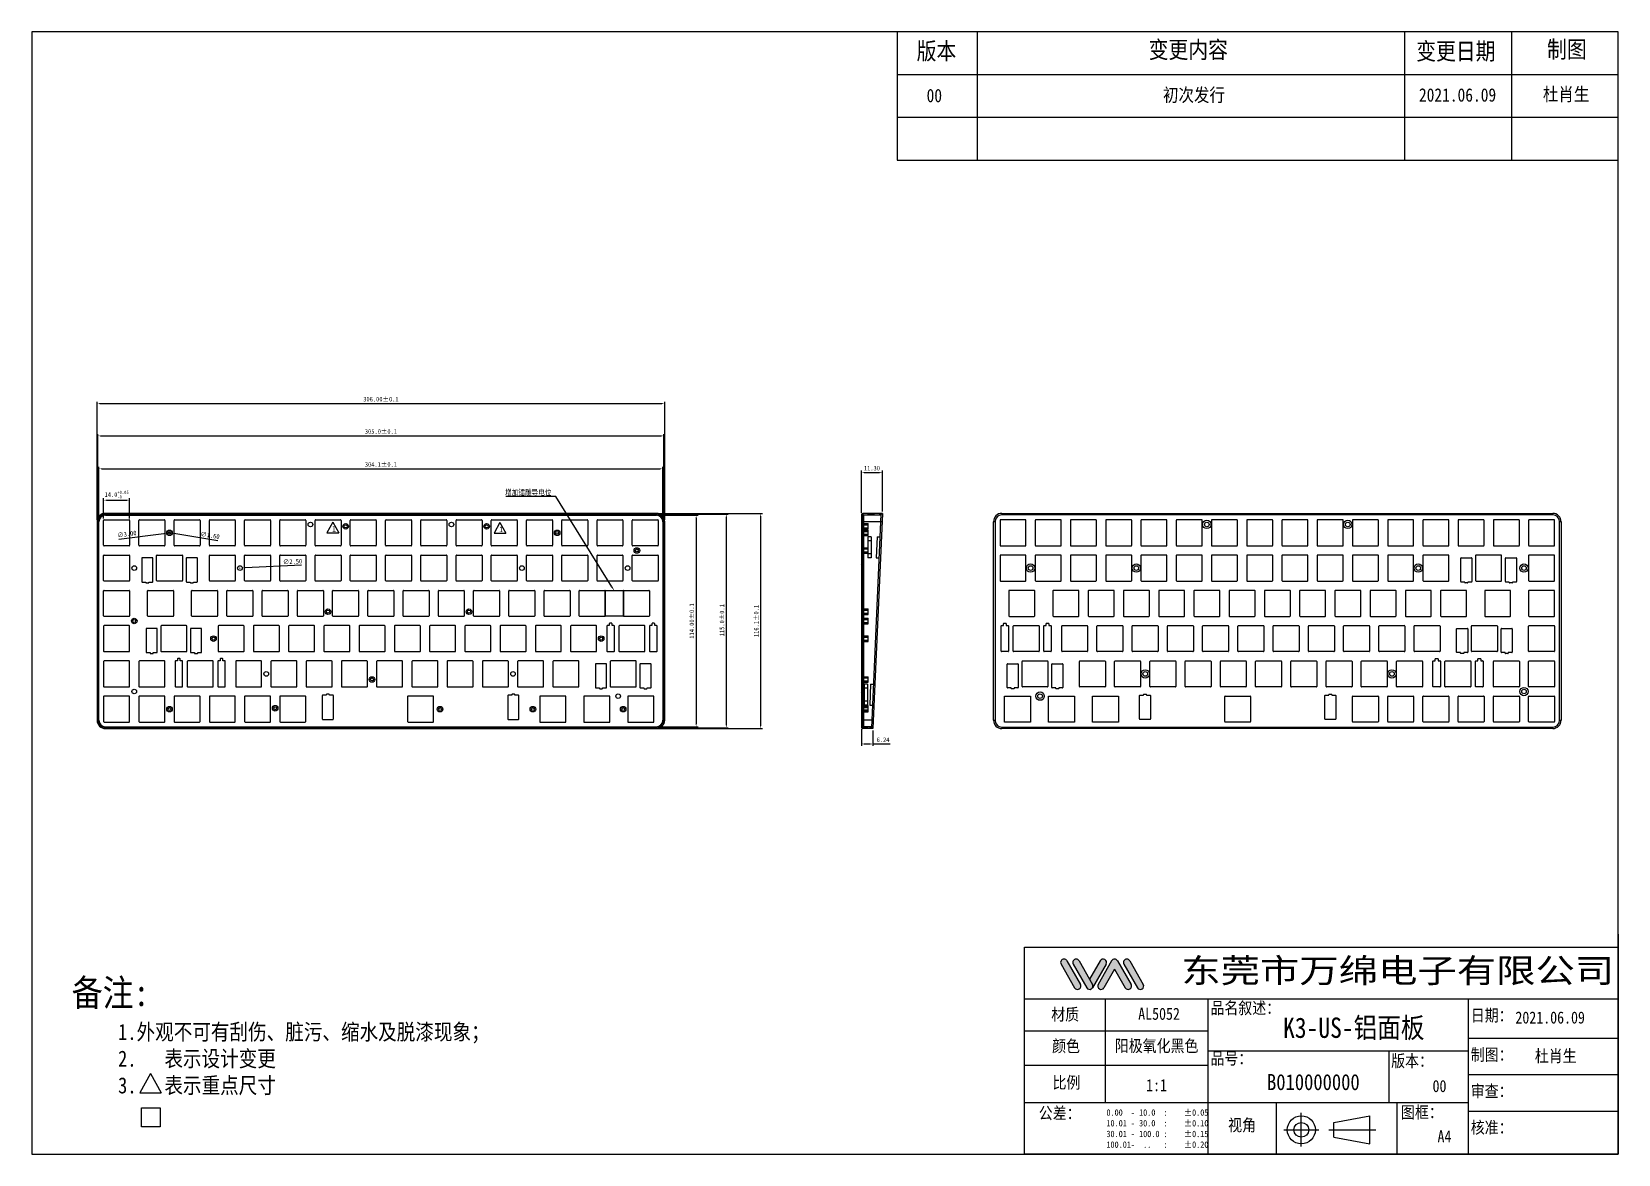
# Model space of a CAD drawing. Header units: millimetres. Extents: x -1373 to -518, y -246 to 359.
import ezdxf
from ezdxf import colors
from ezdxf.entities.mleader import LeaderData, LeaderLine
from ezdxf.math import Vec2, Vec3

# ---------------------------------------------------------------- set-up
doc = ezdxf.new("R2010")
doc.units = ezdxf.units.MM
doc.header["$LTSCALE"] = 16.335
doc.header["$PDMODE"] = 3
doc.header["$PDSIZE"] = 8
doc.layers.get('0').update_dxf_attribs({"linetype": 'CONTINUOUS'})
doc.layers.get('Defpoints').update_dxf_attribs({"linetype": 'CONTINUOUS'})
for name, color, linetype in [('产品图形', 7, 'CONTINUOUS'), ('图框', 7, 'CONTINUOUS'), ('文字说明', 2, 'CONTINUOUS'), ('标注尺寸', 2, 'CONTINUOUS'), ('正面禁放', 1, 'CONTINUOUS')]:
    doc.layers.add(name, color=color, linetype=linetype)
doc.styles.get("Standard").update_dxf_attribs({"font": '', "width": 0.85, "height": 2.5})
doc.styles.get('Standard').set_extended_font_data('SimSun')
doc.dimstyles.get("Standard").update_dxf_attribs({"dimtxt": 2.5, "dimasz": 1.5, "dimexe": 1, "dimexo": 1, "dimgap": 1, "dimtad": 1, "dimzin": 1, "dimdsep": 46, "dimtxsty": 'Standard', "dimcen": 0.09, "dimadec": 0, "dimazin": 2, "dimtp": 0.01, "dimtm": 0.01, "dimtfac": 1, "dimtofl": 0, "dimtmove": 0, "dimatfit": 3, "dimfxl": 0, "dimtolj": 1, "dimarcsym": 0})

msp = doc.modelspace()

# ---------------------------------------------------------------- texts
at = {"layer": '产品图形', "char_height": 3, "attachment_point": 1}
for insert in [(-1211.122, 92.502), (-1120.994, 92.245)]:
    msp.add_mtext_dynamic_manual_height_columns('1', width=1.09577, gutter_width=20, heights=[0], dxfattribs=dict(at, insert=insert))
at = {"layer": '图框', "attachment_point": 1}
for s, insert, char_height, width in [('版本', (-895.91, 353.044), 9.216, 26.80681), ('{\\fSimSun|b0|i0|c134|p2;变更内容}', (-770.814, 353.792), 9.216, 52.16628), ('变更日期', (-626.59, 352.968), 9.216, 57.03994), ('制图', (-556.064, 353.968), 9.216, 42.67735), ('{\\fMicrosoft YaHei|b0|i0|c134|p34;\\W1.2;东莞市万绵电子有限公司}', (-753.219, -140.506), 12.96, 254.76943)]:
    msp.add_mtext(s, dxfattribs=dict(at, insert=insert, char_height=char_height, width=width))
at = {"layer": '图框', "lineweight": 0, "attachment_point": 1}
for s, insert, char_height, width in [('{\\fSimSun|b0|i0|c134|p54;\\C4;材质}', (-823.342, -167.364), 6.48, 65.04109), ('{\\fSimSun|b0|i0|c134|p54;\\C4;AL5052}', (-776.47, -167.011), 6.48, 65.04109), ('{\\fSimSun|b0|i0|c134|p54;\\C4;品名叙述：}', (-737.546, -163.865), 6.48, 65.04109), ('{\\fSimSun|b0|i0|c134|p54;\\C4;K3-US-铝面板}', (-698.38, -172.295), 10.96923, 95.1744), ('{\\fSimSun|b0|i0|c134|p54;\\C4;日期：}', (-597.183, -167.9), 6.48, 65.04109), ('{\\fSimSun|b0|i0|c134|p54;\\C4;2021.06.09}', (-573.105, -169.041), 6.48, 65.04109), ('{\\fSimSun|b0|i0|c134|p54;\\C4;颜色}', (-822.89, -184.394), 6.48, 65.04109), ('{\\fSimSun|b0|i0|c134|p54;\\C4;阳极氧化黑色}', (-789.079, -184.306), 6.48, 65.04109), ('{\\fSimSun|b0|i0|c134|p54;\\C4;制图：}', (-597.183, -189.042), 6.48, 65.04109), ('{\\fSimSun|b0|i0|c134|p54;\\C4;品号：}', (-737.546, -191.026), 6.48, 65.04109), ('{\\fSimSun|b0|i0|c134|p54;\\C4;版本：}', (-640.104, -192.408), 6.48, 65.04109), ('{\\fSimSun|b0|i0|c134|p54;\\C4;杜肖生}', (-562.634, -189.728), 6.48, 65.04109), ('{\\fSimSun|b0|i0|c134|p54;\\C4;比例}', (-822.663, -204.066), 6.48, 65.04109), ('{\\fSimSun|b0|i0|c134|p54;\\C4;B010000000}', (-707.024, -202.744), 8.64, 95.1744), ('{\\fSimSun|b0|i0|c134|p54;\\C4;1:1}', (-772.184, -205.485), 6.48, 65.04109), ('{\\fSimSun|b0|i0|c134|p54;\\C4;00}', (-617.785, -205.97), 6.48, 65.04109), ('{\\fSimSun|b0|i0|c134|p54;\\C4;审查：}', (-597.183, -208.67), 6.48, 65.04109), ('{\\fSimSun|b0|i0|c134|p54;\\C4;公差：}', (-830.078, -220.56), 6.48, 65.04109), ('{\\fSimSun|b0|i0|c134|p54;\\C4;图框：}', (-634.808, -220.075), 6.48, 65.04109), ('{\\fSimSun|b0|i0|c134|p54;\\C4;视角}', (-727.995, -227.007), 6.48, 65.04109), ('{\\fSimSun|b0|i0|c134|p54;\\C4;核准：}', (-597.183, -228.298), 6.48, 65.04109), ('{\\fSimSun|b0|i0|c134|p54;\\C4;A4}', (-615.109, -233.105), 6.48, 65.04109)]:
    msp.add_mtext(s, dxfattribs=dict(at, insert=insert, char_height=char_height, width=width))
at = {"layer": '图框', "color": 4, "insert": (-793.591, -221.739), "char_height": 3.456, "width": 60.84359, "attachment_point": 1}
msp.add_mtext('{\\fSimSun|b0|i0|c134|p2;0.00  - 10.0  :    %%P0.05\\P10.01 - 30.0  :    %%P0.10\\P30.01 - 100.0 :    %%P0.15\\P100.01-  ..   :    %%P0.20}', dxfattribs=at)
at = {"layer": '文字说明', "insert": (-1351.453, -151.703), "char_height": 14.4, "width": 296.55724, "attachment_point": 1}
msp.add_mtext('备注:\\P   {\\H0.6x;1.外观不可有刮伤、脏污、缩水及脱漆现象；\\P     2.   表示设计变更  \\P     3.   表示重点尺寸\\P     }', dxfattribs=at)
at = {"layer": '标注尺寸', "char_height": 7.2, "attachment_point": 1}
for s, insert, width in [('00', (-890.556, 328.079), 9.95952), ('初次发行', (-763.115, 328.388), 45.85398), ('2021.06.09', (-625.115, 328.402), 23.39401), ('杜肖生', (-558.268, 328.831), 38.51822)]:
    msp.add_mtext(s, dxfattribs=dict(at, insert=insert, width=width))

# ---------------------------------------------------------------- blocks, each defined once
blk = doc.blocks.new('*D13')
at = {"layer": 'Defpoints', "color": 0}
for p in [(-1032.75, 123.36), (-1336.75, 94.87), (-1032.75, 94.87)]:
    blk.add_point(p, dxfattribs=at)
at = {"layer": '标注尺寸', "color": 0, "lineweight": -2}
for p, q in [((-1336.75, 95.87), (-1336.75, 124.36)), ((-1335.25, 123.36), (-1034.25, 123.36)), ((-1032.75, 95.87), (-1032.75, 124.36))]:
    blk.add_line(p, q, dxfattribs=at)
at = {"layer": '标注尺寸', "color": 0}
for points in [[(-1335.25, 123.61), (-1335.25, 123.11), (-1336.75, 123.36)], [(-1034.25, 123.61), (-1034.25, 123.11), (-1032.75, 123.36)]]:
    blk.add_solid(points, dxfattribs=at)
at = {"layer": '标注尺寸', "color": 0, "insert": (-1184.75, 125.7), "char_height": 2.5, "attachment_point": 5}
blk.add_mtext('\\A1;304.1%%P0.1', dxfattribs=at)
blk = doc.blocks.new('*D14')
at = {"layer": 'Defpoints', "color": 0}
for p in [(-1032.15, 141.1), (-1337.35, 94.87), (-1032.15, 94.87)]:
    blk.add_point(p, dxfattribs=at)
at = {"layer": '标注尺寸', "color": 0, "lineweight": -2}
for p, q in [((-1337.35, 95.87), (-1337.35, 142.1)), ((-1335.85, 141.1), (-1033.65, 141.1)), ((-1032.15, 95.87), (-1032.15, 142.1))]:
    blk.add_line(p, q, dxfattribs=at)
at = {"layer": '标注尺寸', "color": 0}
for points in [[(-1335.85, 141.35), (-1335.85, 140.85), (-1337.35, 141.1)], [(-1033.65, 141.35), (-1033.65, 140.85), (-1032.15, 141.1)]]:
    blk.add_solid(points, dxfattribs=at)
at = {"layer": '标注尺寸', "color": 0, "insert": (-1184.75, 143.44), "char_height": 2.5, "attachment_point": 5}
blk.add_mtext('\\A1;305.0%%P0.1', dxfattribs=at)
blk = doc.blocks.new('*D15')
at = {"layer": 'Defpoints', "color": 0}
for p in [(-1036.25, 98.37), (-1036.25, -15.63), (-1014.8, -15.63)]:
    blk.add_point(p, dxfattribs=at)
at = {"layer": '标注尺寸', "color": 0, "lineweight": -2}
for p, q in [((-1035.25, 98.37), (-1013.8, 98.37)), ((-1014.8, 96.87), (-1014.8, -14.13)), ((-1035.25, -15.63), (-1013.8, -15.63))]:
    blk.add_line(p, q, dxfattribs=at)
at = {"layer": '标注尺寸', "color": 0}
for points in [[(-1015.05, 96.87), (-1014.55, 96.87), (-1014.8, 98.37)], [(-1015.05, -14.13), (-1014.55, -14.13), (-1014.8, -15.63)]]:
    blk.add_solid(points, dxfattribs=at)
at = {"layer": '标注尺寸', "color": 0, "insert": (-1017.14, 41.37), "char_height": 2.5, "attachment_point": 5, "rotation": 90}
blk.add_mtext('\\A1;114.00%%P0.1', dxfattribs=at)
blk = doc.blocks.new('*D16')
at = {"layer": 'Defpoints', "color": 0}
for p in [(-1036.25, 98.97), (-1036.25, -16.23), (-998.54, -16.23)]:
    blk.add_point(p, dxfattribs=at)
at = {"layer": '标注尺寸', "color": 0, "lineweight": -2}
for p, q in [((-1035.25, 98.97), (-997.54, 98.97)), ((-998.54, 97.47), (-998.54, -14.73)), ((-1035.25, -16.23), (-997.54, -16.23))]:
    blk.add_line(p, q, dxfattribs=at)
at = {"layer": '标注尺寸', "color": 0}
for points in [[(-998.79, 97.47), (-998.29, 97.47), (-998.54, 98.97)], [(-998.79, -14.73), (-998.29, -14.73), (-998.54, -16.23)]]:
    blk.add_solid(points, dxfattribs=at)
at = {"layer": '标注尺寸', "color": 0, "insert": (-1000.88, 41.77), "char_height": 2.5, "attachment_point": 5, "rotation": 90}
blk.add_mtext('\\A1;115.0%%P0.1', dxfattribs=at)
blk = doc.blocks.new('*D17')
at = {"layer": 'Defpoints', "color": 0}
for p in [(-1031.75, 158.53), (-1337.75, 94.87), (-1031.75, 94.87)]:
    blk.add_point(p, dxfattribs=at)
at = {"layer": '标注尺寸', "color": 0, "lineweight": -2}
for p, q in [((-1337.75, 95.87), (-1337.75, 159.53)), ((-1336.25, 158.53), (-1033.25, 158.53)), ((-1031.75, 95.87), (-1031.75, 159.53))]:
    blk.add_line(p, q, dxfattribs=at)
at = {"layer": '标注尺寸', "color": 0}
for points in [[(-1336.25, 158.78), (-1336.25, 158.28), (-1337.75, 158.53)], [(-1033.25, 158.78), (-1033.25, 158.28), (-1031.75, 158.53)]]:
    blk.add_solid(points, dxfattribs=at)
at = {"layer": '标注尺寸', "color": 0, "insert": (-1184.75, 160.87), "char_height": 2.5, "attachment_point": 5}
blk.add_mtext('\\A1;306.00%%P0.1', dxfattribs=at)
blk = doc.blocks.new('*D18')
at = {"layer": 'Defpoints', "color": 0}
for p in [(-1036.25, 99.37), (-1036.25, -16.63), (-980.04, -16.63)]:
    blk.add_point(p, dxfattribs=at)
at = {"layer": '标注尺寸', "color": 0, "lineweight": -2}
for p, q in [((-1035.25, 99.37), (-979.04, 99.37)), ((-980.04, 97.87), (-980.04, -15.13)), ((-1035.25, -16.63), (-979.04, -16.63))]:
    blk.add_line(p, q, dxfattribs=at)
at = {"layer": '标注尺寸', "color": 0}
for points in [[(-980.29, 97.87), (-979.79, 97.87), (-980.04, 99.37)], [(-980.29, -15.13), (-979.79, -15.13), (-980.04, -16.63)]]:
    blk.add_solid(points, dxfattribs=at)
at = {"layer": '标注尺寸', "color": 0, "insert": (-982.38, 41.37), "char_height": 2.5, "attachment_point": 5, "rotation": 90}
blk.add_mtext('\\A1;116.1%%P0.1', dxfattribs=at)
blk = doc.blocks.new('*D19')
at = {"layer": 'Defpoints', "color": 0}
for p in [(-1320.25, 106.47), (-1334.25, 95.6), (-1320.25, 95.6)]:
    blk.add_point(p, dxfattribs=at)
at = {"layer": '标注尺寸', "color": 0, "lineweight": -2}
for p, q in [((-1334.25, 96.6), (-1334.25, 107.47)), ((-1332.75, 106.47), (-1321.75, 106.47)), ((-1320.25, 96.6), (-1320.25, 107.47))]:
    blk.add_line(p, q, dxfattribs=at)
at = {"layer": '标注尺寸', "color": 0}
for points in [[(-1332.75, 106.72), (-1332.75, 106.22), (-1334.25, 106.47)], [(-1321.75, 106.72), (-1321.75, 106.22), (-1320.25, 106.47)]]:
    blk.add_solid(points, dxfattribs=at)
at = {"layer": '标注尺寸', "color": 0, "insert": (-1327.25, 109.47), "char_height": 2.5, "attachment_point": 5}
blk.add_mtext('\\A1;14.0{\\H0.7x;\\S+0.05^ -0;}', dxfattribs=at)
blk = doc.blocks.new('*D20')
at = {"layer": 'Defpoints', "color": 0}
for p in [(-1262, 69.81), (-1259.5, 69.93)]:
    blk.add_point(p, dxfattribs=at)
at = {"layer": '标注尺寸', "color": 0, "lineweight": -2}
for p, q in [((-1260.84, 69.87), (-1260.66, 69.87)), ((-1260.75, 69.78), (-1260.75, 69.96)), ((-1227.61, 71.39), (-1258, 70))]:
    blk.add_line(p, q, dxfattribs=at)
at = {"layer": '标注尺寸', "color": 0}
blk.add_solid([(-1258.01, 70.25), (-1257.99, 69.75), (-1259.5, 69.93)], dxfattribs=at)
at = {"layer": '标注尺寸', "color": 0, "insert": (-1232.39, 73.42), "char_height": 2.5, "attachment_point": 5, "rotation": 2.62594}
blk.add_mtext('\\A1;∅2.50', dxfattribs=at)
blk = doc.blocks.new('*D21')
at = {"layer": 'Defpoints', "color": 0}
for p in [(-1300.24, 88.68), (-1297.26, 89.06)]:
    blk.add_point(p, dxfattribs=at)
at = {"layer": '标注尺寸', "color": 0, "lineweight": -2}
for p, q in [((-1326.08, 85.39), (-1301.72, 88.49)), ((-1298.84, 88.87), (-1298.66, 88.87)), ((-1298.75, 88.78), (-1298.75, 88.96))]:
    blk.add_line(p, q, dxfattribs=at)
at = {"layer": '标注尺寸', "color": 0}
blk.add_solid([(-1301.76, 88.74), (-1301.69, 88.24), (-1300.24, 88.68)], dxfattribs=at)
at = {"layer": '标注尺寸', "color": 0, "insert": (-1321.71, 88.22), "char_height": 2.5, "attachment_point": 5, "rotation": 7.25179}
blk.add_mtext('\\A1;∅3.00', dxfattribs=at)
blk = doc.blocks.new('*D22')
at = {"layer": 'Defpoints', "color": 0}
for p in [(-1299.54, 89), (-1297.96, 88.74)]:
    blk.add_point(p, dxfattribs=at)
at = {"layer": '标注尺寸', "color": 0, "lineweight": -2}
for p, q in [((-1298.84, 88.87), (-1298.66, 88.87)), ((-1298.75, 88.78), (-1298.75, 88.96)), ((-1272.62, 84.56), (-1296.48, 88.5))]:
    blk.add_line(p, q, dxfattribs=at)
at = {"layer": '标注尺寸', "color": 0}
blk.add_solid([(-1296.44, 88.74), (-1296.52, 88.25), (-1297.96, 88.74)], dxfattribs=at)
at = {"layer": '标注尺寸', "color": 0, "insert": (-1276.88, 87.54), "char_height": 2.5, "attachment_point": 5, "rotation": 350.62343}
blk.add_mtext('\\A1;∅1.60', dxfattribs=at)
blk = doc.blocks.new('*D23')
at = {"layer": 'Defpoints', "color": 0}
for p in [(-914.39, 121.45), (-925.69, 98.57), (-914.39, 99.37)]:
    blk.add_point(p, dxfattribs=at)
at = {"layer": '标注尺寸', "color": 0, "lineweight": -2}
for p, q in [((-925.69, 99.57), (-925.69, 122.45)), ((-924.19, 121.45), (-915.89, 121.45)), ((-914.39, 100.37), (-914.39, 122.45))]:
    blk.add_line(p, q, dxfattribs=at)
at = {"layer": '标注尺寸', "color": 0}
for points in [[(-924.19, 121.7), (-924.19, 121.2), (-925.69, 121.45)], [(-915.89, 121.7), (-915.89, 121.2), (-914.39, 121.45)]]:
    blk.add_solid(points, dxfattribs=at)
at = {"layer": '标注尺寸', "color": 0, "insert": (-920.04, 123.7), "char_height": 2.5, "attachment_point": 5}
blk.add_mtext('\\A1;11.30', dxfattribs=at)
blk = doc.blocks.new('*D24')
at = {"layer": 'Defpoints', "color": 0}
for p in [(-925.69, -15.83), (-919.46, -16.63), (-919.46, -24.9)]:
    blk.add_point(p, dxfattribs=at)
at = {"layer": '标注尺寸', "color": 0, "lineweight": -2}
for p, q in [((-925.69, -16.83), (-925.69, -25.9)), ((-924.19, -24.9), (-920.96, -24.9)), ((-919.46, -17.63), (-919.46, -25.9)), ((-919.46, -24.9), (-910.16, -24.9))]:
    blk.add_line(p, q, dxfattribs=at)
at = {"layer": '标注尺寸', "color": 0}
for points in [[(-924.19, -24.65), (-924.19, -25.15), (-925.69, -24.9)], [(-920.96, -24.65), (-920.96, -25.15), (-919.46, -24.9)]]:
    blk.add_solid(points, dxfattribs=at)
at = {"layer": '标注尺寸', "color": 0, "insert": (-914.06, -22.65), "char_height": 2.5, "attachment_point": 5}
blk.add_mtext('\\A1;6.24', dxfattribs=at)

# ---------------------------------------------------------------- dimensions: what is measured, and where the dimension line sits
at = {"layer": '标注尺寸'}
for base, p1, p2, text, picture, middle in [((-1031.748, 158.529), (-1337.748, 94.87), (-1031.748, 94.87), '<>%%P0.1', '*D17', (-1184.748, 158.529)), ((-1032.148, 141.096), (-1337.348, 94.87), (-1032.148, 94.87), '305.0%%P0.1', '*D14', (-1184.748, 141.096)), ((-1032.748, 123.357), (-1336.748, 94.87), (-1032.748, 94.87), '304.1%%P0.1', '*D13', (-1184.748, 123.357))]:
    dim = msp.add_linear_dim(base=base, p1=p1, p2=p2, text=text, dimstyle='Standard', dxfattribs=at)
    dim.commit()
    dim.dimension.update_dxf_attribs({"geometry": picture, "text_midpoint": middle, "dimtype": 160})
for base, p1, p2, picture, middle in [((-914.393, 121.447), (-925.693, 98.57), (-914.393, 99.37), '*D23', (-920.043, 123.697)), ((-919.4578, -24.8968), (-925.6935, -15.8299), (-919.4578, -16.6299), '*D24', (-914.0596, -22.6468))]:
    dim = msp.add_linear_dim(base=base, p1=p1, p2=p2, dimstyle='Standard', dxfattribs=at)
    dim.commit()
    dim.dimension.update_dxf_attribs({"geometry": picture, "text_midpoint": middle})
dim = msp.add_linear_dim(base=(-1320.248, 106.473), p1=(-1334.248, 95.6), p2=(-1320.248, 95.6), text='14.0{\\H0.7x;\\S+0.05^ -0;}', dimstyle='Standard', dxfattribs=at)
dim.commit()
dim.dimension.update_dxf_attribs({"geometry": '*D19', "text_midpoint": (-1327.248, 109.466)})
for base, p1, p2, text, picture, middle in [((-980.035, -16.63), (-1036.248, 99.37), (-1036.248, -16.63), '116.1%%P0.1', '*D18', (-980.035, 41.37)), ((-998.543, -16.23), (-1036.248, 98.97), (-1036.247, -16.23), '115.0%%P0.1', '*D16', (-998.543, 41.77)), ((-1014.803, -15.63), (-1036.248, 98.37), (-1036.248, -15.63), '<>%%P0.1', '*D15', (-1014.803, 41.37))]:
    dim = msp.add_linear_dim(base=base, p1=p1, p2=p2, angle=90, text=text, dimstyle='Standard', dxfattribs=at)
    dim.commit()
    dim.dimension.update_dxf_attribs({"geometry": picture, "text_midpoint": middle, "dimtype": 160})
for p1, p2, picture, middle in [((-1297.26, 89.059), (-1300.236, 88.681), '*D21', (-1321.431, 85.984)), ((-1299.537, 89), (-1297.959, 88.74), '*D22', (-1277.248, 85.32)), ((-1261.997, 69.813), (-1259.499, 69.927), '*D20', (-1232.289, 71.175))]:
    dim = msp.add_diameter_dim_2p(p1=p1, p2=p2, dimstyle='Standard', dxfattribs=at)
    dim.commit()
    dim.dimension.update_dxf_attribs({"geometry": picture, "text_midpoint": middle, "dimtype": 163})

# ---------------------------------------------------------------- hatches: boundary and pattern name
at = {"layer": '图框'}
h = msp.add_hatch(color=252, dxfattribs=at)
h.paths.add_polyline_path([(-814.909, -141.713, 1), (-818.059, -143.523), (-810.77, -156.213, 1), (-807.62, -154.404)])
h.paths.add_polyline_path([(-804.231, -156.213, 1), (-801.08, -154.404), (-808.37, -141.713, 1), (-811.52, -143.523)])
h.paths.add_polyline_path([(-789.212, -146.265), (-783.497, -156.213, 1), (-780.347, -154.404), (-787.636, -141.713, 0.5788196), (-790.787, -141.713), (-798.076, -154.404, 1), (-794.926, -156.213)])
h.paths.add_polyline_path([(-781.02, -141.713, 1), (-784.17, -143.523), (-776.881, -156.213, 1), (-773.731, -154.404)])
msp.add_hatch(color=1, dxfattribs=at).paths.add_polyline_path([(-802.656, -151.662), (-801.08, -154.404, -0.2667692), (-801.08, -156.213), (-793.791, -143.523, 1), (-796.941, -141.713)])

# ---------------------------------------------------------------- linework, layer by layer
at = {"color": 7, "linetype": 'Continuous'}
for p, q in [((-1337.748, 94.87), (-1337.748, -12.13)), ((-1337.348, -12.13), (-1337.348, 94.87)), ((-1336.748, -12.13), (-1336.748, 94.87)), ((-1334.248, 82.14), (-1334.248, 95.6)), ((-1333.978, 95.87), (-1320.518, 95.87)), ((-1036.247, 98.97), (-1333.249, 98.97)), ((-1036.248, 99.37), (-1333.248, 99.37)), ((-1333.248, 98.37), (-1036.248, 98.37)), ((-1320.248, 95.6), (-1320.248, 82.14)), ((-1315.248, 82.14), (-1315.248, 95.6)), ((-1314.978, 95.87), (-1301.518, 95.87)), ((-1310.576, 98.87), (-1310.576, 98.37)), ((-1299.32, 98.87), (-1310.576, 98.87)), ((-1301.248, 95.6), (-1301.248, 82.14)), ((-1299.32, 98.37), (-1299.32, 98.87)), ((-1296.248, 82.14), (-1296.248, 95.6)), ((-1295.978, 95.87), (-1282.518, 95.87)), ((-1282.248, 95.6), (-1282.248, 82.14)), ((-1277.248, 82.14), (-1277.248, 95.6)), ((-1276.978, 95.87), (-1263.518, 95.87)), ((-1263.248, 95.6), (-1263.248, 82.14)), ((-1258.248, 82.14), (-1258.248, 95.6)), ((-1257.978, 95.87), (-1244.518, 95.87)), ((-1244.248, 95.6), (-1244.248, 82.14)), ((-1239.248, 82.14), (-1239.248, 95.6)), ((-1238.978, 95.87), (-1225.518, 95.87)), ((-1234.576, 98.87), (-1234.576, 98.37)), ((-1223.32, 98.87), (-1234.576, 98.87)), ((-1225.248, 95.6), (-1225.248, 82.14)), ((-1223.32, 98.37), (-1223.32, 98.87)), ((-1220.248, 82.14), (-1220.248, 95.6)), ((-1219.978, 95.87), (-1206.518, 95.87)), ((-1206.248, 95.6), (-1206.248, 82.14)), ((-1201.248, 82.14), (-1201.248, 95.6)), ((-1200.978, 95.87), (-1187.518, 95.87)), ((-1187.248, 95.6), (-1187.248, 82.14)), ((-1182.248, 82.14), (-1182.248, 95.6)), ((-1181.978, 95.87), (-1168.518, 95.87)), ((-1168.248, 95.6), (-1168.248, 82.14)), ((-1163.248, 82.14), (-1163.248, 95.6)), ((-1163.176, 98.87), (-1163.176, 98.37)), ((-1151.92, 98.87), (-1163.176, 98.87)), ((-1162.978, 95.87), (-1149.518, 95.87)), ((-1151.92, 98.37), (-1151.92, 98.87)), ((-1149.248, 95.6), (-1149.248, 82.14)), ((-1144.248, 82.14), (-1144.248, 95.6)), ((-1143.978, 95.87), (-1130.518, 95.87)), ((-1130.248, 95.6), (-1130.248, 82.14)), ((-1125.248, 82.14), (-1125.248, 95.6)), ((-1124.978, 95.87), (-1111.518, 95.87)), ((-1111.248, 95.6), (-1111.248, 82.14)), ((-1106.248, 82.14), (-1106.248, 95.6)), ((-1105.978, 95.87), (-1092.518, 95.87)), ((-1092.248, 95.6), (-1092.248, 82.14)), ((-1087.248, 82.14), (-1087.248, 95.6)), ((-1075.92, 98.87), (-1087.176, 98.87)), ((-1087.176, 98.87), (-1087.176, 98.37)), ((-1086.978, 95.87), (-1073.518, 95.87)), ((-1075.92, 98.37), (-1075.92, 98.87)), ((-1073.248, 95.6), (-1073.248, 82.14)), ((-1068.248, 82.14), (-1068.248, 95.6)), ((-1067.978, 95.87), (-1054.518, 95.87)), ((-1054.248, 95.6), (-1054.248, 82.14)), ((-1049.248, 82.14), (-1049.248, 95.6)), ((-1048.978, 95.87), (-1035.518, 95.87)), ((-1035.248, 95.6), (-1035.248, 82.14)), ((-1032.748, 94.87), (-1032.748, -12.13)), ((-1032.148, 94.87), (-1032.148, -12.13)), ((-1031.748, -12.13), (-1031.748, 94.87)), ((-925.693, 98.57), (-925.693, -15.83)), ((-924.493, 95.87), (-925.693, 95.87)), ((-924.493, 95.6), (-925.693, 95.6)), ((-914.59, 94.87), (-925.693, 94.87)), ((-924.893, 99.37), (-924.893, -16.63)), ((-914.393, 99.37), (-924.893, 99.37)), ((-924.493, 98.37), (-924.493, -15.63)), ((-915.238, 98.37), (-924.493, 98.37)), ((-921.843, 98.87), (-922.343, 99.37)), ((-922.193, 98.87), (-922.193, 98.37)), ((-918.943, 98.87), (-922.193, 98.87)), ((-921.443, 98.87), (-921.943, 99.37)), ((-921.843, 98.87), (-921.843, 98.37)), ((-921.443, 98.87), (-921.443, 98.37)), ((-920.913, 98.37), (-920.913, 99.37)), ((-920.693, 99.37), (-920.693, 98.37)), ((-920.493, 98.87), (-920.493, 98.37)), ((-915.211, 98.97), (-920.241, -16.23)), ((-920.133, 99.37), (-920.133, 98.37)), ((-919.913, 98.37), (-919.913, 99.37)), ((-914.393, 99.37), (-919.458, -16.63)), ((-918.483, 99.37), (-918.983, 98.87)), ((-918.983, 98.87), (-918.983, 98.37)), ((-918.443, 99.37), (-918.943, 98.87)), ((-918.943, 98.87), (-918.943, 98.37)), ((-915.216, 98.87), (-916.738, 98.37)), ((-914.411, 98.97), (-915.211, 98.97)), ((-854.48, -12.13), (-854.48, 94.87)), ((-853.68, 94.87), (-854.48, 94.87)), ((-853.68, 94.87), (-853.68, -12.13)), ((-850.98, 95.6), (-850.98, 82.14)), ((-837.25, 95.87), (-850.71, 95.87)), ((-849.98, 99.37), (-849.98, 98.57)), ((-849.98, 99.37), (-552.98, 99.37)), ((-552.98, 98.57), (-849.98, 98.57)), ((-836.98, 82.14), (-836.98, 95.6)), ((-831.98, 95.6), (-831.98, 82.14)), ((-818.25, 95.87), (-831.71, 95.87)), ((-817.98, 82.14), (-817.98, 95.6)), ((-812.98, 95.6), (-812.98, 82.14)), ((-799.25, 95.87), (-812.71, 95.87)), ((-798.98, 82.14), (-798.98, 95.6)), ((-793.98, 95.6), (-793.98, 82.14)), ((-780.25, 95.87), (-793.71, 95.87)), ((-779.98, 82.14), (-779.98, 95.6)), ((-774.98, 95.6), (-774.98, 82.14)), ((-761.25, 95.87), (-774.71, 95.87)), ((-760.98, 82.14), (-760.98, 95.6)), ((-755.98, 95.6), (-755.98, 82.14)), ((-742.25, 95.87), (-755.71, 95.87)), ((-741.98, 82.14), (-741.98, 95.6)), ((-736.98, 95.6), (-736.98, 82.14)), ((-723.25, 95.87), (-736.71, 95.87)), ((-722.98, 82.14), (-722.98, 95.6)), ((-717.98, 95.6), (-717.98, 82.14)), ((-704.25, 95.87), (-717.71, 95.87)), ((-703.98, 82.14), (-703.98, 95.6)), ((-698.98, 95.6), (-698.98, 82.14)), ((-685.25, 95.87), (-698.71, 95.87)), ((-684.98, 82.14), (-684.98, 95.6)), ((-679.98, 95.6), (-679.98, 82.14)), ((-666.25, 95.87), (-679.71, 95.87)), ((-665.98, 82.14), (-665.98, 95.6)), ((-660.98, 95.6), (-660.98, 82.14)), ((-647.25, 95.87), (-660.71, 95.87)), ((-646.98, 82.14), (-646.98, 95.6)), ((-641.98, 95.6), (-641.98, 82.14)), ((-628.25, 95.87), (-641.71, 95.87)), ((-627.98, 82.14), (-627.98, 95.6)), ((-622.98, 95.6), (-622.98, 82.14)), ((-609.25, 95.87), (-622.71, 95.87)), ((-608.98, 82.14), (-608.98, 95.6)), ((-603.98, 95.6), (-603.98, 82.14)), ((-590.25, 95.87), (-603.71, 95.87)), ((-589.98, 82.14), (-589.98, 95.6)), ((-584.98, 95.6), (-584.98, 82.14)), ((-571.25, 95.87), (-584.71, 95.87)), ((-570.98, 82.14), (-570.98, 95.6)), ((-565.98, 95.6), (-565.98, 82.14)), ((-552.25, 95.87), (-565.71, 95.87)), ((-552.98, 98.57), (-552.98, 99.37)), ((-551.98, 82.14), (-551.98, 95.6)), ((-548.48, 94.87), (-549.28, 94.87)), ((-549.28, -12.13), (-549.28, 94.87)), ((-548.48, 94.87), (-548.48, -12.13)), ((-1337.248, 86.698), (-1337.248, 75.442)), ((-1336.748, 86.698), (-1337.248, 86.698)), ((-1032.248, 86.698), (-1032.748, 86.698)), ((-1032.248, 75.442), (-1032.248, 86.698)), ((-924.493, 93.87), (-922.093, 93.87)), ((-924.493, 93.17), (-922.093, 93.17)), ((-924.493, 91.57), (-922.093, 91.57)), ((-924.493, 90.87), (-922.093, 90.87)), ((-924.493, 90.37), (-922.093, 90.37)), ((-924.493, 89.67), (-922.093, 89.67)), ((-924.493, 88.07), (-922.093, 88.07)), ((-924.493, 87.37), (-922.093, 87.37)), ((-922.193, 86.698), (-922.193, 75.442)), ((-920.493, 86.698), (-922.193, 86.698)), ((-922.093, 90.87), (-922.093, 93.87)), ((-922.093, 87.37), (-922.093, 90.37)), ((-920.493, 86.698), (-920.493, 75.442)), ((-917.249, 86.698), (-917.74, 75.442)), ((-917.249, 86.698), (-915.747, 86.698)), ((-1320.518, 81.87), (-1333.978, 81.87)), ((-1301.518, 81.87), (-1314.978, 81.87)), ((-1282.518, 81.87), (-1295.978, 81.87)), ((-1263.518, 81.87), (-1276.978, 81.87)), ((-1244.518, 81.87), (-1257.978, 81.87)), ((-1225.518, 81.87), (-1238.978, 81.87)), ((-1206.518, 81.87), (-1219.978, 81.87)), ((-1187.518, 81.87), (-1200.978, 81.87)), ((-1168.518, 81.87), (-1181.978, 81.87)), ((-1149.518, 81.87), (-1162.978, 81.87)), ((-1130.518, 81.87), (-1143.978, 81.87)), ((-1111.518, 81.87), (-1124.978, 81.87)), ((-1092.518, 81.87), (-1105.978, 81.87)), ((-1073.518, 81.87), (-1086.978, 81.87)), ((-1054.518, 81.87), (-1067.978, 81.87)), ((-1035.518, 81.87), (-1048.978, 81.87)), ((-924.493, 82.14), (-925.693, 82.14)), ((-924.493, 81.87), (-925.693, 81.87)), ((-924.493, 80.87), (-922.093, 80.87)), ((-924.493, 80.17), (-922.093, 80.17)), ((-924.493, 78.57), (-922.093, 78.57)), ((-924.493, 77.87), (-922.093, 77.87)), ((-920.493, 84.519), (-922.193, 84.519)), ((-920.493, 77.622), (-922.193, 77.622)), ((-922.093, 77.87), (-922.093, 80.87)), ((-850.71, 81.87), (-837.25, 81.87)), ((-831.71, 81.87), (-818.25, 81.87)), ((-812.71, 81.87), (-799.25, 81.87)), ((-793.71, 81.87), (-780.25, 81.87)), ((-774.71, 81.87), (-761.25, 81.87)), ((-755.71, 81.87), (-742.25, 81.87)), ((-736.71, 81.87), (-723.25, 81.87)), ((-717.71, 81.87), (-704.25, 81.87)), ((-698.71, 81.87), (-685.25, 81.87)), ((-679.71, 81.87), (-666.25, 81.87)), ((-660.71, 81.87), (-647.25, 81.87)), ((-641.71, 81.87), (-628.25, 81.87)), ((-622.71, 81.87), (-609.25, 81.87)), ((-603.71, 81.87), (-590.25, 81.87)), ((-584.71, 81.87), (-571.25, 81.87)), ((-565.71, 81.87), (-552.25, 81.87)), ((-1337.248, 75.442), (-1336.748, 75.442)), ((-1334.248, 63.14), (-1334.248, 76.6)), ((-1333.978, 76.87), (-1320.518, 76.87)), ((-1320.248, 76.6), (-1320.248, 63.14)), ((-1313.688, 75.17), (-1313.688, 62.57)), ((-1307.888, 75.37), (-1313.488, 75.37)), ((-1307.688, 62.57), (-1307.688, 75.17)), ((-1305.688, 63.14), (-1305.688, 76.6)), ((-1305.418, 76.87), (-1291.958, 76.87)), ((-1291.688, 76.6), (-1291.688, 63.14)), ((-1289.688, 75.17), (-1289.688, 62.57)), ((-1283.888, 75.37), (-1289.488, 75.37)), ((-1283.688, 62.57), (-1283.688, 75.17)), ((-1277.248, 63.14), (-1277.248, 76.6)), ((-1276.978, 76.87), (-1263.518, 76.87)), ((-1263.248, 76.6), (-1263.248, 63.14)), ((-1258.248, 63.14), (-1258.248, 76.6)), ((-1257.978, 76.87), (-1244.518, 76.87)), ((-1244.248, 76.6), (-1244.248, 63.14)), ((-1239.248, 63.14), (-1239.248, 76.6)), ((-1238.978, 76.87), (-1225.518, 76.87)), ((-1225.248, 76.6), (-1225.248, 63.14)), ((-1220.248, 63.14), (-1220.248, 76.6)), ((-1219.978, 76.87), (-1206.518, 76.87)), ((-1206.248, 76.6), (-1206.248, 63.14)), ((-1201.248, 63.14), (-1201.248, 76.6)), ((-1200.978, 76.87), (-1187.518, 76.87)), ((-1187.248, 76.6), (-1187.248, 63.14)), ((-1182.248, 63.14), (-1182.248, 76.6)), ((-1181.978, 76.87), (-1168.518, 76.87)), ((-1168.248, 76.6), (-1168.248, 63.14)), ((-1163.248, 63.14), (-1163.248, 76.6)), ((-1162.978, 76.87), (-1149.518, 76.87)), ((-1149.248, 76.6), (-1149.248, 63.14)), ((-1144.248, 63.14), (-1144.248, 76.6)), ((-1143.978, 76.87), (-1130.518, 76.87)), ((-1130.248, 76.6), (-1130.248, 63.14)), ((-1125.248, 63.14), (-1125.248, 76.6)), ((-1124.978, 76.87), (-1111.518, 76.87)), ((-1111.248, 76.6), (-1111.248, 63.14)), ((-1106.248, 63.14), (-1106.248, 76.6)), ((-1105.978, 76.87), (-1092.518, 76.87)), ((-1092.248, 76.6), (-1092.248, 63.14)), ((-1087.248, 63.14), (-1087.248, 76.6)), ((-1086.978, 76.87), (-1073.518, 76.87)), ((-1073.248, 76.6), (-1073.248, 63.14)), ((-1068.248, 63.14), (-1068.248, 76.6)), ((-1067.978, 76.87), (-1054.518, 76.87)), ((-1054.248, 76.6), (-1054.248, 63.14)), ((-1049.248, 63.14), (-1049.248, 76.6)), ((-1048.978, 76.87), (-1035.518, 76.87)), ((-1035.248, 76.6), (-1035.248, 63.14)), ((-1032.748, 75.442), (-1032.248, 75.442)), ((-924.493, 76.87), (-925.693, 76.87)), ((-924.493, 76.6), (-925.693, 76.6)), ((-924.493, 75.37), (-925.693, 75.37)), ((-924.493, 75.17), (-925.693, 75.17)), ((-924.693, 71.12), (-925.693, 72.12)), ((-924.693, 68.62), (-925.693, 67.62)), ((-924.693, 71.12), (-924.693, 68.62)), ((-924.493, 71.12), (-924.693, 71.12)), ((-924.493, 68.62), (-924.693, 68.62)), ((-920.493, 75.442), (-922.193, 75.442)), ((-917.74, 75.442), (-916.239, 75.442)), ((-850.98, 76.6), (-850.98, 63.14)), ((-837.25, 76.87), (-850.71, 76.87)), ((-836.98, 63.14), (-836.98, 76.6)), ((-831.98, 76.6), (-831.98, 63.14)), ((-818.25, 76.87), (-831.71, 76.87)), ((-817.98, 63.14), (-817.98, 76.6)), ((-812.98, 76.6), (-812.98, 63.14)), ((-799.25, 76.87), (-812.71, 76.87)), ((-798.98, 63.14), (-798.98, 76.6)), ((-793.98, 76.6), (-793.98, 63.14)), ((-780.25, 76.87), (-793.71, 76.87)), ((-779.98, 63.14), (-779.98, 76.6)), ((-774.98, 76.6), (-774.98, 63.14)), ((-761.25, 76.87), (-774.71, 76.87)), ((-760.98, 63.14), (-760.98, 76.6)), ((-755.98, 76.6), (-755.98, 63.14)), ((-742.25, 76.87), (-755.71, 76.87)), ((-741.98, 63.14), (-741.98, 76.6)), ((-736.98, 76.6), (-736.98, 63.14)), ((-723.25, 76.87), (-736.71, 76.87)), ((-722.98, 63.14), (-722.98, 76.6)), ((-717.98, 76.6), (-717.98, 63.14)), ((-704.25, 76.87), (-717.71, 76.87)), ((-703.98, 63.14), (-703.98, 76.6)), ((-698.98, 76.6), (-698.98, 63.14)), ((-685.25, 76.87), (-698.71, 76.87)), ((-684.98, 63.14), (-684.98, 76.6)), ((-679.98, 76.6), (-679.98, 63.14)), ((-666.25, 76.87), (-679.71, 76.87)), ((-665.98, 63.14), (-665.98, 76.6)), ((-660.98, 76.6), (-660.98, 63.14)), ((-647.25, 76.87), (-660.71, 76.87)), ((-646.98, 63.14), (-646.98, 76.6)), ((-641.98, 76.6), (-641.98, 63.14)), ((-628.25, 76.87), (-641.71, 76.87)), ((-627.98, 63.14), (-627.98, 76.6)), ((-622.98, 76.6), (-622.98, 63.14)), ((-609.25, 76.87), (-622.71, 76.87)), ((-608.98, 63.14), (-608.98, 76.6)), ((-602.54, 62.57), (-602.54, 75.17)), ((-602.34, 75.37), (-596.74, 75.37)), ((-596.54, 75.17), (-596.54, 62.57)), ((-594.54, 76.6), (-594.54, 63.14)), ((-580.81, 76.87), (-594.27, 76.87)), ((-580.54, 63.14), (-580.54, 76.6)), ((-578.54, 62.57), (-578.54, 75.17)), ((-578.34, 75.37), (-572.74, 75.37)), ((-572.54, 75.17), (-572.54, 62.57)), ((-565.98, 76.6), (-565.98, 63.14)), ((-552.25, 76.87), (-565.71, 76.87)), ((-551.98, 63.14), (-551.98, 76.6)), ((-1320.518, 62.87), (-1333.978, 62.87)), ((-1313.488, 62.37), (-1311.538, 62.37)), ((-1311.538, 62.37), (-1311.538, 62.07)), ((-1311.338, 61.87), (-1310.038, 61.87)), ((-1309.838, 62.07), (-1309.838, 62.37)), ((-1309.838, 62.37), (-1307.888, 62.37)), ((-1291.958, 62.87), (-1305.418, 62.87)), ((-1289.488, 62.37), (-1287.538, 62.37)), ((-1287.538, 62.37), (-1287.538, 62.07)), ((-1287.338, 61.87), (-1286.038, 61.87)), ((-1285.838, 62.07), (-1285.838, 62.37)), ((-1285.838, 62.37), (-1283.888, 62.37)), ((-1263.518, 62.87), (-1276.978, 62.87)), ((-1244.518, 62.87), (-1257.978, 62.87)), ((-1225.518, 62.87), (-1238.978, 62.87)), ((-1206.518, 62.87), (-1219.978, 62.87)), ((-1187.518, 62.87), (-1200.978, 62.87)), ((-1168.518, 62.87), (-1181.978, 62.87)), ((-1149.518, 62.87), (-1162.978, 62.87)), ((-1130.518, 62.87), (-1143.978, 62.87)), ((-1111.518, 62.87), (-1124.978, 62.87)), ((-1092.518, 62.87), (-1105.978, 62.87)), ((-1073.518, 62.87), (-1086.978, 62.87)), ((-1054.518, 62.87), (-1067.978, 62.87)), ((-1035.518, 62.87), (-1048.978, 62.87)), ((-924.493, 63.14), (-925.693, 63.14)), ((-924.493, 62.87), (-925.693, 62.87)), ((-924.493, 62.57), (-925.693, 62.57)), ((-924.493, 62.37), (-925.693, 62.37)), ((-924.493, 62.07), (-925.693, 62.07)), ((-924.493, 61.87), (-925.693, 61.87)), ((-850.71, 62.87), (-837.25, 62.87)), ((-831.71, 62.87), (-818.25, 62.87)), ((-812.71, 62.87), (-799.25, 62.87)), ((-793.71, 62.87), (-780.25, 62.87)), ((-774.71, 62.87), (-761.25, 62.87)), ((-755.71, 62.87), (-742.25, 62.87)), ((-736.71, 62.87), (-723.25, 62.87)), ((-717.71, 62.87), (-704.25, 62.87)), ((-698.71, 62.87), (-685.25, 62.87)), ((-679.71, 62.87), (-666.25, 62.87)), ((-660.71, 62.87), (-647.25, 62.87)), ((-641.71, 62.87), (-628.25, 62.87)), ((-622.71, 62.87), (-609.25, 62.87)), ((-600.39, 62.37), (-602.34, 62.37)), ((-600.39, 62.07), (-600.39, 62.37)), ((-598.89, 61.87), (-600.19, 61.87)), ((-596.74, 62.37), (-598.69, 62.37)), ((-598.69, 62.37), (-598.69, 62.07)), ((-594.27, 62.87), (-580.81, 62.87)), ((-576.39, 62.37), (-578.34, 62.37)), ((-576.39, 62.07), (-576.39, 62.37)), ((-574.89, 61.87), (-576.19, 61.87)), ((-572.74, 62.37), (-574.69, 62.37)), ((-574.69, 62.37), (-574.69, 62.07)), ((-565.71, 62.87), (-552.25, 62.87)), ((-1334.248, 44.14), (-1334.248, 57.6)), ((-1333.978, 57.87), (-1320.518, 57.87)), ((-1320.248, 57.6), (-1320.248, 44.14)), ((-1310.548, 44.14), (-1310.548, 57.6)), ((-1310.278, 57.87), (-1296.818, 57.87)), ((-1296.548, 57.6), (-1296.548, 44.14)), ((-1286.788, 44.14), (-1286.788, 57.6)), ((-1286.518, 57.87), (-1273.058, 57.87)), ((-1272.788, 57.6), (-1272.788, 44.14)), ((-1267.788, 44.14), (-1267.788, 57.6)), ((-1267.518, 57.87), (-1254.058, 57.87)), ((-1253.788, 57.6), (-1253.788, 44.14)), ((-1248.788, 44.14), (-1248.788, 57.6)), ((-1248.518, 57.87), (-1235.058, 57.87)), ((-1234.788, 57.6), (-1234.788, 44.14)), ((-1229.788, 44.14), (-1229.788, 57.6)), ((-1229.518, 57.87), (-1216.058, 57.87)), ((-1215.788, 57.6), (-1215.788, 44.14)), ((-1210.788, 44.14), (-1210.788, 57.6)), ((-1210.518, 57.87), (-1197.058, 57.87)), ((-1196.788, 57.6), (-1196.788, 44.14)), ((-1191.788, 44.14), (-1191.788, 57.6)), ((-1191.518, 57.87), (-1178.058, 57.87)), ((-1177.788, 57.6), (-1177.788, 44.14)), ((-1172.788, 44.14), (-1172.788, 57.6)), ((-1172.518, 57.87), (-1159.058, 57.87)), ((-1158.788, 57.6), (-1158.788, 44.14)), ((-1153.788, 44.14), (-1153.788, 57.6)), ((-1153.518, 57.87), (-1140.058, 57.87)), ((-1139.788, 57.6), (-1139.788, 44.14)), ((-1134.788, 44.14), (-1134.788, 57.6)), ((-1134.518, 57.87), (-1121.058, 57.87)), ((-1120.788, 57.6), (-1120.788, 44.14)), ((-1115.788, 44.14), (-1115.788, 57.6)), ((-1115.518, 57.87), (-1102.058, 57.87)), ((-1101.788, 57.6), (-1101.788, 44.14)), ((-1096.788, 44.14), (-1096.788, 57.6)), ((-1096.518, 57.87), (-1083.058, 57.87)), ((-1082.788, 57.6), (-1082.788, 44.14)), ((-1077.788, 44.14), (-1077.788, 57.6)), ((-1077.518, 57.87), (-1064.058, 57.87)), ((-1063.788, 57.6), (-1063.788, 44.14)), ((-1054.008, 44.14), (-1054.008, 57.6)), ((-1053.738, 57.87), (-1040.278, 57.87)), ((-1040.008, 57.6), (-1040.008, 44.14)), ((-924.493, 57.87), (-925.693, 57.87)), ((-924.493, 57.6), (-925.693, 57.6)), ((-846.22, 57.6), (-846.22, 44.14)), ((-832.49, 57.87), (-845.95, 57.87)), ((-832.22, 44.14), (-832.22, 57.6)), ((-822.44, 57.6), (-822.44, 44.14)), ((-808.71, 57.87), (-822.17, 57.87)), ((-808.44, 44.14), (-808.44, 57.6)), ((-803.44, 57.6), (-803.44, 44.14)), ((-789.71, 57.87), (-803.17, 57.87)), ((-789.44, 44.14), (-789.44, 57.6)), ((-784.44, 57.6), (-784.44, 44.14)), ((-770.71, 57.87), (-784.17, 57.87)), ((-770.44, 44.14), (-770.44, 57.6)), ((-765.44, 57.6), (-765.44, 44.14)), ((-751.71, 57.87), (-765.17, 57.87)), ((-751.44, 44.14), (-751.44, 57.6)), ((-746.44, 57.6), (-746.44, 44.14)), ((-732.71, 57.87), (-746.17, 57.87)), ((-732.44, 44.14), (-732.44, 57.6)), ((-727.44, 57.6), (-727.44, 44.14)), ((-713.71, 57.87), (-727.17, 57.87)), ((-713.44, 44.14), (-713.44, 57.6)), ((-708.44, 57.6), (-708.44, 44.14)), ((-694.71, 57.87), (-708.17, 57.87)), ((-694.44, 44.14), (-694.44, 57.6)), ((-689.44, 57.6), (-689.44, 44.14)), ((-675.71, 57.87), (-689.17, 57.87)), ((-675.44, 44.14), (-675.44, 57.6)), ((-670.44, 57.6), (-670.44, 44.14)), ((-656.71, 57.87), (-670.17, 57.87)), ((-656.44, 44.14), (-656.44, 57.6)), ((-651.44, 57.6), (-651.44, 44.14)), ((-637.71, 57.87), (-651.17, 57.87)), ((-637.44, 44.14), (-637.44, 57.6)), ((-632.44, 57.6), (-632.44, 44.14)), ((-618.71, 57.87), (-632.17, 57.87)), ((-618.44, 44.14), (-618.44, 57.6)), ((-613.44, 57.6), (-613.44, 44.14)), ((-599.71, 57.87), (-613.17, 57.87)), ((-599.44, 44.14), (-599.44, 57.6)), ((-565.98, 57.6), (-565.98, 44.14)), ((-552.25, 57.87), (-565.71, 57.87)), ((-551.98, 44.14), (-551.98, 57.6)), ((-1320.518, 43.87), (-1333.978, 43.87)), ((-1296.818, 43.87), (-1310.278, 43.87)), ((-1273.058, 43.87), (-1286.518, 43.87)), ((-1254.058, 43.87), (-1267.518, 43.87)), ((-1235.058, 43.87), (-1248.518, 43.87)), ((-1216.058, 43.87), (-1229.518, 43.87)), ((-1197.058, 43.87), (-1210.518, 43.87)), ((-1178.058, 43.87), (-1191.518, 43.87)), ((-1159.058, 43.87), (-1172.518, 43.87)), ((-1140.058, 43.87), (-1153.518, 43.87)), ((-1121.058, 43.87), (-1134.518, 43.87)), ((-1102.058, 43.87), (-1115.518, 43.87)), ((-1083.058, 43.87), (-1096.518, 43.87)), ((-1064.058, 43.87), (-1077.518, 43.87)), ((-1040.278, 43.87), (-1053.738, 43.87)), ((-924.493, 44.14), (-925.693, 44.14)), ((-924.493, 43.87), (-925.693, 43.87)), ((-924.493, 47.87), (-922.093, 47.87)), ((-924.493, 47.17), (-922.093, 47.17)), ((-924.493, 45.57), (-922.093, 45.57)), ((-924.493, 44.87), (-922.093, 44.87)), ((-924.493, 42.87), (-922.093, 42.87)), ((-922.093, 44.87), (-922.093, 47.87)), ((-922.093, 39.87), (-922.093, 42.87)), ((-845.95, 43.87), (-832.49, 43.87)), ((-822.17, 43.87), (-808.71, 43.87)), ((-803.17, 43.87), (-789.71, 43.87)), ((-784.17, 43.87), (-770.71, 43.87)), ((-765.17, 43.87), (-751.71, 43.87)), ((-746.17, 43.87), (-732.71, 43.87)), ((-727.17, 43.87), (-713.71, 43.87)), ((-708.17, 43.87), (-694.71, 43.87)), ((-689.17, 43.87), (-675.71, 43.87)), ((-670.17, 43.87), (-656.71, 43.87)), ((-651.17, 43.87), (-637.71, 43.87)), ((-632.17, 43.87), (-618.71, 43.87)), ((-613.17, 43.87), (-599.71, 43.87)), ((-565.71, 43.87), (-552.25, 43.87)), ((-1334.248, 38.6), (-1334.248, 25.14)), ((-1320.518, 38.87), (-1333.978, 38.87)), ((-1320.248, 25.14), (-1320.248, 38.6)), ((-1311.398, 37.17), (-1311.398, 24.57)), ((-1305.598, 37.37), (-1311.198, 37.37)), ((-1305.398, 24.57), (-1305.398, 37.17)), ((-1303.398, 38.6), (-1303.398, 25.14)), ((-1289.668, 38.87), (-1303.128, 38.87)), ((-1289.398, 25.14), (-1289.398, 38.6)), ((-1287.398, 37.17), (-1287.398, 24.57)), ((-1281.598, 37.37), (-1287.198, 37.37)), ((-1281.398, 24.57), (-1281.398, 37.17)), ((-1272.498, 38.6), (-1272.498, 25.14)), ((-1258.768, 38.87), (-1272.228, 38.87)), ((-1258.498, 25.14), (-1258.498, 38.6)), ((-1253.498, 38.6), (-1253.498, 25.14)), ((-1239.768, 38.87), (-1253.228, 38.87)), ((-1239.498, 25.14), (-1239.498, 38.6)), ((-1234.498, 38.6), (-1234.498, 25.14)), ((-1220.768, 38.87), (-1234.228, 38.87)), ((-1220.498, 25.14), (-1220.498, 38.6)), ((-1215.498, 38.6), (-1215.498, 25.14)), ((-1201.768, 38.87), (-1215.228, 38.87)), ((-1201.498, 25.14), (-1201.498, 38.6)), ((-1196.498, 38.6), (-1196.498, 25.14)), ((-1182.768, 38.87), (-1196.228, 38.87)), ((-1182.498, 25.14), (-1182.498, 38.6)), ((-1177.498, 38.6), (-1177.498, 25.14)), ((-1163.768, 38.87), (-1177.228, 38.87)), ((-1163.498, 25.14), (-1163.498, 38.6)), ((-1158.498, 38.6), (-1158.498, 25.14)), ((-1144.768, 38.87), (-1158.228, 38.87)), ((-1144.498, 25.14), (-1144.498, 38.6)), ((-1139.498, 38.6), (-1139.498, 25.14)), ((-1125.768, 38.87), (-1139.228, 38.87)), ((-1125.498, 25.14), (-1125.498, 38.6)), ((-1120.498, 38.6), (-1120.498, 25.14)), ((-1106.768, 38.87), (-1120.228, 38.87)), ((-1106.498, 25.14), (-1106.498, 38.6)), ((-1101.498, 38.6), (-1101.498, 25.14)), ((-1087.768, 38.87), (-1101.228, 38.87)), ((-1087.498, 25.14), (-1087.498, 38.6)), ((-1082.498, 38.6), (-1082.498, 25.14)), ((-1068.768, 38.87), (-1082.228, 38.87)), ((-1068.498, 25.14), (-1068.498, 38.6)), ((-1062.898, 38.67), (-1062.898, 25.07)), ((-1061.648, 38.87), (-1062.698, 38.87)), ((-1061.648, 39.92), (-1061.648, 38.87)), ((-1060.348, 40.12), (-1061.448, 40.12)), ((-1060.148, 38.87), (-1060.148, 39.92)), ((-1059.098, 38.87), (-1060.148, 38.87)), ((-1058.898, 25.07), (-1058.898, 38.67)), ((-1056.398, 38.6), (-1056.398, 25.14)), ((-1042.668, 38.87), (-1056.128, 38.87)), ((-1042.398, 25.14), (-1042.398, 38.6)), ((-1039.898, 38.67), (-1039.898, 25.07)), ((-1038.648, 38.87), (-1039.698, 38.87)), ((-1038.648, 39.92), (-1038.648, 38.87)), ((-1037.348, 40.12), (-1038.448, 40.12)), ((-1037.148, 38.87), (-1037.148, 39.92)), ((-1036.098, 38.87), (-1037.148, 38.87)), ((-1035.898, 25.07), (-1035.898, 38.67)), ((-924.493, 40.12), (-925.693, 40.12)), ((-924.493, 39.92), (-925.693, 39.92)), ((-924.493, 38.87), (-925.693, 38.87)), ((-924.493, 38.67), (-925.693, 38.67)), ((-924.493, 38.6), (-925.693, 38.6)), ((-924.493, 37.37), (-925.693, 37.37)), ((-924.493, 37.17), (-925.693, 37.17)), ((-924.493, 42.17), (-922.093, 42.17)), ((-924.493, 40.57), (-922.093, 40.57)), ((-924.493, 39.87), (-922.093, 39.87)), ((-850.33, 25.07), (-850.33, 38.67)), ((-850.13, 38.87), (-849.08, 38.87)), ((-849.08, 38.87), (-849.08, 39.92)), ((-848.88, 40.12), (-847.78, 40.12)), ((-847.58, 39.92), (-847.58, 38.87)), ((-847.58, 38.87), (-846.53, 38.87)), ((-846.33, 38.67), (-846.33, 25.07)), ((-843.83, 25.14), (-843.83, 38.6)), ((-843.56, 38.87), (-830.1, 38.87)), ((-829.83, 38.6), (-829.83, 25.14)), ((-827.33, 25.07), (-827.33, 38.67)), ((-827.13, 38.87), (-826.08, 38.87)), ((-826.08, 38.87), (-826.08, 39.92)), ((-825.88, 40.12), (-824.78, 40.12)), ((-824.58, 39.92), (-824.58, 38.87)), ((-824.58, 38.87), (-823.53, 38.87)), ((-823.33, 38.67), (-823.33, 25.07)), ((-817.73, 25.14), (-817.73, 38.6)), ((-817.46, 38.87), (-804, 38.87)), ((-803.73, 38.6), (-803.73, 25.14)), ((-798.73, 25.14), (-798.73, 38.6)), ((-798.46, 38.87), (-785, 38.87)), ((-784.73, 38.6), (-784.73, 25.14)), ((-779.73, 25.14), (-779.73, 38.6)), ((-779.46, 38.87), (-766, 38.87)), ((-765.73, 38.6), (-765.73, 25.14)), ((-760.73, 25.14), (-760.73, 38.6)), ((-760.46, 38.87), (-747, 38.87)), ((-746.73, 38.6), (-746.73, 25.14)), ((-741.73, 25.14), (-741.73, 38.6)), ((-741.46, 38.87), (-728, 38.87)), ((-727.73, 38.6), (-727.73, 25.14)), ((-722.73, 25.14), (-722.73, 38.6)), ((-722.46, 38.87), (-709, 38.87)), ((-708.73, 38.6), (-708.73, 25.14)), ((-703.73, 25.14), (-703.73, 38.6)), ((-703.46, 38.87), (-690, 38.87)), ((-689.73, 38.6), (-689.73, 25.14)), ((-684.73, 25.14), (-684.73, 38.6)), ((-684.46, 38.87), (-671, 38.87)), ((-670.73, 38.6), (-670.73, 25.14)), ((-665.73, 25.14), (-665.73, 38.6)), ((-665.46, 38.87), (-652, 38.87)), ((-651.73, 38.6), (-651.73, 25.14)), ((-646.73, 25.14), (-646.73, 38.6)), ((-646.46, 38.87), (-633, 38.87)), ((-632.73, 38.6), (-632.73, 25.14)), ((-627.73, 25.14), (-627.73, 38.6)), ((-627.46, 38.87), (-614, 38.87)), ((-613.73, 38.6), (-613.73, 25.14)), ((-565.98, 25.14), (-565.98, 38.6)), ((-565.71, 38.87), (-552.25, 38.87)), ((-551.98, 38.6), (-551.98, 25.14)), ((-924.493, 33.37), (-922.093, 33.37)), ((-924.493, 32.67), (-922.093, 32.67)), ((-924.493, 31.07), (-922.093, 31.07)), ((-924.493, 30.37), (-922.093, 30.37)), ((-922.093, 30.37), (-922.093, 33.37)), ((-1334.248, 19.6), (-1334.248, 6.14)), ((-1333.978, 24.87), (-1320.518, 24.87)), ((-1320.518, 19.87), (-1333.978, 19.87)), ((-1320.248, 6.14), (-1320.248, 19.6)), ((-1315.248, 19.6), (-1315.248, 6.14)), ((-1301.518, 19.87), (-1314.978, 19.87)), ((-1311.198, 24.37), (-1309.248, 24.37)), ((-1309.248, 24.37), (-1309.248, 24.07)), ((-1309.048, 23.87), (-1307.748, 23.87)), ((-1307.548, 24.07), (-1307.548, 24.37)), ((-1307.548, 24.37), (-1305.598, 24.37)), ((-1303.128, 24.87), (-1289.668, 24.87)), ((-1301.248, 6.14), (-1301.248, 19.6)), ((-1295.648, 19.67), (-1295.648, 6.07)), ((-1294.398, 19.87), (-1295.448, 19.87)), ((-1294.398, 20.92), (-1294.398, 19.87)), ((-1293.098, 21.12), (-1294.198, 21.12)), ((-1292.898, 19.87), (-1292.898, 20.92)), ((-1291.848, 19.87), (-1292.898, 19.87)), ((-1291.648, 6.07), (-1291.648, 19.67)), ((-1289.148, 19.6), (-1289.148, 6.14)), ((-1275.418, 19.87), (-1288.878, 19.87)), ((-1287.198, 24.37), (-1285.248, 24.37)), ((-1285.248, 24.37), (-1285.248, 24.07)), ((-1285.048, 23.87), (-1283.748, 23.87)), ((-1283.548, 24.07), (-1283.548, 24.37)), ((-1283.548, 24.37), (-1281.598, 24.37)), ((-1275.148, 6.14), (-1275.148, 19.6)), ((-1272.648, 19.67), (-1272.648, 6.07)), ((-1271.398, 19.87), (-1272.448, 19.87)), ((-1272.228, 24.87), (-1258.768, 24.87)), ((-1271.398, 20.92), (-1271.398, 19.87)), ((-1270.098, 21.12), (-1271.198, 21.12)), ((-1269.898, 19.87), (-1269.898, 20.92)), ((-1268.848, 19.87), (-1269.898, 19.87)), ((-1268.648, 6.07), (-1268.648, 19.67)), ((-1263.048, 19.6), (-1263.048, 6.14)), ((-1249.318, 19.87), (-1262.778, 19.87)), ((-1253.228, 24.87), (-1239.768, 24.87)), ((-1249.048, 6.14), (-1249.048, 19.6)), ((-1244.048, 19.6), (-1244.048, 6.14)), ((-1230.318, 19.87), (-1243.778, 19.87)), ((-1234.228, 24.87), (-1220.768, 24.87)), ((-1230.048, 6.14), (-1230.048, 19.6)), ((-1225.048, 19.6), (-1225.048, 6.14)), ((-1211.318, 19.87), (-1224.778, 19.87)), ((-1215.228, 24.87), (-1201.768, 24.87)), ((-1211.048, 6.14), (-1211.048, 19.6)), ((-1206.048, 19.6), (-1206.048, 6.14)), ((-1192.318, 19.87), (-1205.778, 19.87)), ((-1196.228, 24.87), (-1182.768, 24.87)), ((-1192.048, 6.14), (-1192.048, 19.6)), ((-1187.048, 19.6), (-1187.048, 6.14)), ((-1173.318, 19.87), (-1186.778, 19.87)), ((-1177.228, 24.87), (-1163.768, 24.87)), ((-1173.048, 6.14), (-1173.048, 19.6)), ((-1168.048, 19.6), (-1168.048, 6.14)), ((-1154.318, 19.87), (-1167.778, 19.87)), ((-1158.228, 24.87), (-1144.768, 24.87)), ((-1154.048, 6.14), (-1154.048, 19.6)), ((-1149.048, 19.6), (-1149.048, 6.14)), ((-1135.318, 19.87), (-1148.778, 19.87)), ((-1139.228, 24.87), (-1125.768, 24.87)), ((-1135.048, 6.14), (-1135.048, 19.6)), ((-1130.048, 19.6), (-1130.048, 6.14)), ((-1116.318, 19.87), (-1129.778, 19.87)), ((-1120.228, 24.87), (-1106.768, 24.87)), ((-1116.048, 6.14), (-1116.048, 19.6)), ((-1111.048, 19.6), (-1111.048, 6.14)), ((-1097.318, 19.87), (-1110.778, 19.87)), ((-1101.228, 24.87), (-1087.768, 24.87)), ((-1097.048, 6.14), (-1097.048, 19.6)), ((-1092.048, 19.6), (-1092.048, 6.14)), ((-1078.318, 19.87), (-1091.778, 19.87)), ((-1082.228, 24.87), (-1068.768, 24.87)), ((-1078.048, 6.14), (-1078.048, 19.6)), ((-1069.108, 18.17), (-1069.108, 5.57)), ((-1063.308, 18.37), (-1068.908, 18.37)), ((-1063.108, 5.57), (-1063.108, 18.17)), ((-1062.698, 24.87), (-1059.098, 24.87)), ((-1061.108, 19.6), (-1061.108, 6.14)), ((-1047.378, 19.87), (-1060.838, 19.87)), ((-1056.128, 24.87), (-1042.668, 24.87)), ((-1047.108, 6.14), (-1047.108, 19.6)), ((-1045.108, 18.17), (-1045.108, 5.57)), ((-1039.308, 18.37), (-1044.908, 18.37)), ((-1039.698, 24.87), (-1036.098, 24.87)), ((-1039.108, 5.57), (-1039.108, 18.17)), ((-924.493, 25.14), (-925.693, 25.14)), ((-924.493, 25.07), (-925.693, 25.07)), ((-924.493, 24.87), (-925.693, 24.87)), ((-924.493, 24.57), (-925.693, 24.57)), ((-924.493, 24.37), (-925.693, 24.37)), ((-924.493, 24.07), (-925.693, 24.07)), ((-924.493, 23.87), (-925.693, 23.87)), ((-924.493, 21.12), (-925.693, 21.12)), ((-924.493, 20.92), (-925.693, 20.92)), ((-924.493, 19.87), (-925.693, 19.87)), ((-924.493, 19.67), (-925.693, 19.67)), ((-924.493, 19.6), (-925.693, 19.6)), ((-924.493, 18.37), (-925.693, 18.37)), ((-924.493, 18.17), (-925.693, 18.17)), ((-846.53, 24.87), (-850.13, 24.87)), ((-830.1, 24.87), (-843.56, 24.87)), ((-823.53, 24.87), (-827.13, 24.87)), ((-804, 24.87), (-817.46, 24.87)), ((-808.18, 6.14), (-808.18, 19.6)), ((-807.91, 19.87), (-794.45, 19.87)), ((-785, 24.87), (-798.46, 24.87)), ((-794.18, 19.6), (-794.18, 6.14)), ((-789.18, 6.14), (-789.18, 19.6)), ((-788.91, 19.87), (-775.45, 19.87)), ((-766, 24.87), (-779.46, 24.87)), ((-775.18, 19.6), (-775.18, 6.14)), ((-770.18, 6.14), (-770.18, 19.6)), ((-769.91, 19.87), (-756.45, 19.87)), ((-747, 24.87), (-760.46, 24.87)), ((-756.18, 19.6), (-756.18, 6.14)), ((-751.18, 6.14), (-751.18, 19.6)), ((-750.91, 19.87), (-737.45, 19.87)), ((-728, 24.87), (-741.46, 24.87)), ((-737.18, 19.6), (-737.18, 6.14)), ((-732.18, 6.14), (-732.18, 19.6)), ((-731.91, 19.87), (-718.45, 19.87)), ((-709, 24.87), (-722.46, 24.87)), ((-718.18, 19.6), (-718.18, 6.14)), ((-713.18, 6.14), (-713.18, 19.6)), ((-712.91, 19.87), (-699.45, 19.87)), ((-690, 24.87), (-703.46, 24.87)), ((-699.18, 19.6), (-699.18, 6.14)), ((-694.18, 6.14), (-694.18, 19.6)), ((-693.91, 19.87), (-680.45, 19.87)), ((-671, 24.87), (-684.46, 24.87)), ((-680.18, 19.6), (-680.18, 6.14)), ((-675.18, 6.14), (-675.18, 19.6)), ((-674.91, 19.87), (-661.45, 19.87)), ((-652, 24.87), (-665.46, 24.87)), ((-661.18, 19.6), (-661.18, 6.14)), ((-656.18, 6.14), (-656.18, 19.6)), ((-655.91, 19.87), (-642.45, 19.87)), ((-633, 24.87), (-646.46, 24.87)), ((-642.18, 19.6), (-642.18, 6.14)), ((-637.18, 6.14), (-637.18, 19.6)), ((-636.91, 19.87), (-623.45, 19.87)), ((-614, 24.87), (-627.46, 24.87)), ((-623.18, 19.6), (-623.18, 6.14)), ((-617.58, 6.07), (-617.58, 19.67)), ((-617.38, 19.87), (-616.33, 19.87)), ((-616.33, 19.87), (-616.33, 20.92)), ((-616.13, 21.12), (-615.03, 21.12)), ((-614.83, 20.92), (-614.83, 19.87)), ((-614.83, 19.87), (-613.78, 19.87)), ((-613.58, 19.67), (-613.58, 6.07)), ((-611.08, 6.14), (-611.08, 19.6)), ((-610.81, 19.87), (-597.35, 19.87)), ((-597.08, 19.6), (-597.08, 6.14)), ((-594.58, 6.07), (-594.58, 19.67)), ((-594.38, 19.87), (-593.33, 19.87)), ((-593.33, 19.87), (-593.33, 20.92)), ((-593.13, 21.12), (-592.03, 21.12)), ((-591.83, 20.92), (-591.83, 19.87)), ((-591.83, 19.87), (-590.78, 19.87)), ((-590.58, 19.67), (-590.58, 6.07)), ((-584.98, 6.14), (-584.98, 19.6)), ((-584.71, 19.87), (-571.25, 19.87)), ((-570.98, 19.6), (-570.98, 6.14)), ((-565.98, 6.14), (-565.98, 19.6)), ((-552.25, 24.87), (-565.71, 24.87)), ((-565.71, 19.87), (-552.25, 19.87)), ((-551.98, 19.6), (-551.98, 6.14)), ((-924.693, 14.12), (-925.693, 15.12)), ((-924.693, 11.62), (-925.693, 10.62)), ((-924.493, 14.12), (-924.693, 14.12)), ((-924.693, 14.12), (-924.693, 11.62)), ((-924.493, 11.62), (-924.693, 11.62)), ((-924.493, 11.37), (-922.093, 11.37)), ((-924.493, 10.67), (-922.093, 10.67)), ((-924.493, 9.07), (-922.093, 9.07)), ((-922.093, 8.37), (-922.093, 11.37)), ((-1337.248, 7.298), (-1337.248, -3.958)), ((-1336.748, 7.298), (-1337.248, 7.298)), ((-1334.248, 0.6), (-1334.248, -12.86)), ((-1333.978, 5.87), (-1320.518, 5.87)), ((-1320.518, 0.87), (-1333.978, 0.87)), ((-1320.248, -12.86), (-1320.248, 0.6)), ((-1315.248, 0.6), (-1315.248, -12.86)), ((-1314.978, 5.87), (-1301.518, 5.87)), ((-1301.518, 0.87), (-1314.978, 0.87)), ((-1301.248, -12.86), (-1301.248, 0.6)), ((-1296.248, 0.6), (-1296.248, -12.86)), ((-1282.518, 0.87), (-1295.978, 0.87)), ((-1295.448, 5.87), (-1291.848, 5.87)), ((-1288.878, 5.87), (-1275.418, 5.87)), ((-1282.248, -12.86), (-1282.248, 0.6)), ((-1277.248, 0.6), (-1277.248, -12.86)), ((-1263.518, 0.87), (-1276.978, 0.87)), ((-1272.448, 5.87), (-1268.848, 5.87)), ((-1263.248, -12.86), (-1263.248, 0.6)), ((-1262.778, 5.87), (-1249.318, 5.87)), ((-1258.248, 0.6), (-1258.248, -12.86)), ((-1244.518, 0.87), (-1257.978, 0.87)), ((-1244.248, -12.86), (-1244.248, 0.6)), ((-1243.778, 5.87), (-1230.318, 5.87)), ((-1239.248, 0.6), (-1239.248, -12.86)), ((-1225.518, 0.87), (-1238.978, 0.87)), ((-1225.248, -12.86), (-1225.248, 0.6)), ((-1224.778, 5.87), (-1211.318, 5.87)), ((-1216.373, 1.17), (-1216.373, -11.43)), ((-1214.223, 1.37), (-1216.173, 1.37)), ((-1214.223, 1.67), (-1214.223, 1.37)), ((-1212.723, 1.87), (-1214.023, 1.87)), ((-1212.523, 1.37), (-1212.523, 1.67)), ((-1210.573, 1.37), (-1212.523, 1.37)), ((-1210.373, -11.43), (-1210.373, 1.17)), ((-1205.778, 5.87), (-1192.318, 5.87)), ((-1186.778, 5.87), (-1173.318, 5.87)), ((-1170.373, 0.6), (-1170.373, -12.86)), ((-1156.643, 0.87), (-1170.103, 0.87)), ((-1167.778, 5.87), (-1154.318, 5.87)), ((-1156.373, -12.86), (-1156.373, 0.6)), ((-1148.778, 5.87), (-1135.318, 5.87)), ((-1129.778, 5.87), (-1116.318, 5.87)), ((-1116.373, 1.17), (-1116.373, -11.43)), ((-1114.223, 1.37), (-1116.173, 1.37)), ((-1114.223, 1.67), (-1114.223, 1.37)), ((-1112.723, 1.87), (-1114.023, 1.87)), ((-1112.523, 1.37), (-1112.523, 1.67)), ((-1110.573, 1.37), (-1112.523, 1.37)), ((-1110.778, 5.87), (-1097.318, 5.87)), ((-1110.373, -11.43), (-1110.373, 1.17)), ((-1085.123, 0.87), (-1099.123, 0.87)), ((-1099.123, 0.87), (-1099.123, -13.13)), ((-1091.778, 5.87), (-1078.318, 5.87)), ((-1085.123, -13.13), (-1085.123, 0.87)), ((-1061.373, 0.87), (-1075.373, 0.87)), ((-1075.373, 0.87), (-1075.373, -13.13)), ((-1068.908, 5.37), (-1066.958, 5.37)), ((-1066.958, 5.37), (-1066.958, 5.07)), ((-1066.758, 4.87), (-1065.458, 4.87)), ((-1065.258, 5.37), (-1063.308, 5.37)), ((-1065.258, 5.07), (-1065.258, 5.37)), ((-1061.373, -13.13), (-1061.373, 0.87)), ((-1060.838, 5.87), (-1047.378, 5.87)), ((-1037.623, 0.87), (-1051.623, 0.87)), ((-1051.623, 0.87), (-1051.623, -13.13)), ((-1044.908, 5.37), (-1042.958, 5.37)), ((-1042.958, 5.37), (-1042.958, 5.07)), ((-1042.758, 4.87), (-1041.458, 4.87)), ((-1041.258, 5.37), (-1039.308, 5.37)), ((-1041.258, 5.07), (-1041.258, 5.37)), ((-1037.623, -13.13), (-1037.623, 0.87)), ((-1032.248, 7.298), (-1032.748, 7.298)), ((-1032.248, -3.958), (-1032.248, 7.298)), ((-924.493, 6.14), (-925.693, 6.14)), ((-924.493, 6.07), (-925.693, 6.07)), ((-924.493, 5.87), (-925.693, 5.87)), ((-924.693, 4.62), (-925.693, 5.62)), ((-924.493, 5.57), (-925.693, 5.57)), ((-924.493, 5.37), (-925.693, 5.37)), ((-924.493, 5.07), (-925.693, 5.07)), ((-924.493, 4.87), (-925.693, 4.87)), ((-924.693, 2.12), (-925.693, 3.12)), ((-924.693, 2.12), (-925.693, 1.12)), ((-924.493, 1.87), (-925.693, 1.87)), ((-924.493, 1.67), (-925.693, 1.67)), ((-924.493, 1.37), (-925.693, 1.37)), ((-924.493, 1.17), (-925.693, 1.17)), ((-924.493, 0.87), (-925.693, 0.87)), ((-924.493, 0.6), (-925.693, 0.6)), ((-924.493, 4.62), (-924.693, 4.62)), ((-924.693, -0.38), (-924.693, 4.62)), ((-924.493, 2.12), (-924.693, 2.12)), ((-924.493, 8.37), (-922.093, 8.37)), ((-922.493, 7.298), (-924.193, 7.298)), ((-924.193, 7.298), (-924.193, -3.958)), ((-922.493, 5.119), (-924.193, 5.119)), ((-922.493, 7.298), (-922.493, -3.958)), ((-920.715, 7.298), (-921.207, -3.958)), ((-920.715, 7.298), (-919.214, 7.298)), ((-848.605, -13.13), (-848.605, 0.87)), ((-848.605, 0.87), (-834.605, 0.87)), ((-834.605, 0.87), (-834.605, -13.13)), ((-824.855, -13.13), (-824.855, 0.87)), ((-824.855, 0.87), (-810.855, 0.87)), ((-810.855, 0.87), (-810.855, -13.13)), ((-794.45, 5.87), (-807.91, 5.87)), ((-801.105, -13.13), (-801.105, 0.87)), ((-801.105, 0.87), (-787.105, 0.87)), ((-775.45, 5.87), (-788.91, 5.87)), ((-787.105, 0.87), (-787.105, -13.13)), ((-775.855, -11.43), (-775.855, 1.17)), ((-775.655, 1.37), (-773.705, 1.37)), ((-773.705, 1.37), (-773.705, 1.67)), ((-773.505, 1.87), (-772.205, 1.87)), ((-772.005, 1.67), (-772.005, 1.37)), ((-772.005, 1.37), (-770.055, 1.37)), ((-756.45, 5.87), (-769.91, 5.87)), ((-769.855, 1.17), (-769.855, -11.43)), ((-737.45, 5.87), (-750.91, 5.87)), ((-718.45, 5.87), (-731.91, 5.87)), ((-729.855, -12.86), (-729.855, 0.6)), ((-729.585, 0.87), (-716.125, 0.87)), ((-715.855, 0.6), (-715.855, -12.86)), ((-699.45, 5.87), (-712.91, 5.87)), ((-680.45, 5.87), (-693.91, 5.87)), ((-675.855, -11.43), (-675.855, 1.17)), ((-675.655, 1.37), (-673.705, 1.37)), ((-661.45, 5.87), (-674.91, 5.87)), ((-673.705, 1.37), (-673.705, 1.67)), ((-673.505, 1.87), (-672.205, 1.87)), ((-672.005, 1.67), (-672.005, 1.37)), ((-672.005, 1.37), (-670.055, 1.37)), ((-669.855, 1.17), (-669.855, -11.43)), ((-660.98, -12.86), (-660.98, 0.6)), ((-660.71, 0.87), (-647.25, 0.87)), ((-642.45, 5.87), (-655.91, 5.87)), ((-646.98, 0.6), (-646.98, -12.86)), ((-641.98, -12.86), (-641.98, 0.6)), ((-641.71, 0.87), (-628.25, 0.87)), ((-623.45, 5.87), (-636.91, 5.87)), ((-627.98, 0.6), (-627.98, -12.86)), ((-622.98, -12.86), (-622.98, 0.6)), ((-622.71, 0.87), (-609.25, 0.87)), ((-613.78, 5.87), (-617.38, 5.87)), ((-597.35, 5.87), (-610.81, 5.87)), ((-608.98, 0.6), (-608.98, -12.86)), ((-603.98, -12.86), (-603.98, 0.6)), ((-603.71, 0.87), (-590.25, 0.87)), ((-590.78, 5.87), (-594.38, 5.87)), ((-589.98, 0.6), (-589.98, -12.86)), ((-584.98, -12.86), (-584.98, 0.6)), ((-571.25, 5.87), (-584.71, 5.87)), ((-584.71, 0.87), (-571.25, 0.87)), ((-570.98, 0.6), (-570.98, -12.86)), ((-565.98, -12.86), (-565.98, 0.6)), ((-552.25, 5.87), (-565.71, 5.87)), ((-565.71, 0.87), (-552.25, 0.87)), ((-551.98, 0.6), (-551.98, -12.86)), ((-1336.748, -3.958), (-1337.248, -3.958)), ((-1032.748, -3.958), (-1032.248, -3.958)), ((-924.693, -0.38), (-925.693, -1.38)), ((-924.493, -0.38), (-924.693, -0.38)), ((-924.493, -4.13), (-922.093, -4.13)), ((-924.493, -4.63), (-922.093, -4.63)), ((-924.493, -4.83), (-922.093, -4.83)), ((-924.493, -5.33), (-922.093, -5.33)), ((-924.493, -6.43), (-922.093, -6.43)), ((-924.493, -6.93), (-922.093, -6.93)), ((-924.493, -7.13), (-922.093, -7.13)), ((-924.493, -7.63), (-922.093, -7.63)), ((-922.493, -1.778), (-924.193, -1.778)), ((-922.493, -3.958), (-924.193, -3.958)), ((-922.093, -7.63), (-922.093, -4.13)), ((-921.207, -3.958), (-919.705, -3.958)), ((-1333.978, -13.13), (-1320.518, -13.13)), ((-1333.249, -16.23), (-1036.247, -16.23)), ((-1333.248, -15.63), (-1036.248, -15.63)), ((-1333.248, -16.63), (-1036.248, -16.63)), ((-1314.978, -13.13), (-1301.518, -13.13)), ((-1310.576, -15.63), (-1310.576, -16.13)), ((-1310.576, -16.13), (-1299.32, -16.13)), ((-1299.32, -15.63), (-1299.32, -16.13)), ((-1295.978, -13.13), (-1282.518, -13.13)), ((-1276.978, -13.13), (-1263.518, -13.13)), ((-1257.978, -13.13), (-1244.518, -13.13)), ((-1238.978, -13.13), (-1225.518, -13.13)), ((-1230.576, -15.63), (-1230.576, -16.13)), ((-1230.576, -16.13), (-1219.32, -16.13)), ((-1219.32, -15.63), (-1219.32, -16.13)), ((-1216.173, -11.63), (-1210.573, -11.63)), ((-1170.103, -13.13), (-1156.643, -13.13)), ((-1150.576, -15.63), (-1150.576, -16.13)), ((-1150.576, -16.13), (-1139.32, -16.13)), ((-1139.32, -15.63), (-1139.32, -16.13)), ((-1116.173, -11.63), (-1110.573, -11.63)), ((-1099.123, -13.13), (-1085.123, -13.13)), ((-1075.373, -13.13), (-1061.373, -13.13)), ((-1070.176, -15.63), (-1070.176, -16.13)), ((-1070.176, -16.13), (-1058.92, -16.13)), ((-1058.92, -15.63), (-1058.92, -16.13)), ((-1051.623, -13.13), (-1037.623, -13.13)), ((-924.493, -11.43), (-925.693, -11.43)), ((-924.493, -11.63), (-925.693, -11.63)), ((-919.261, -12.13), (-925.693, -12.13)), ((-924.493, -12.86), (-925.693, -12.86)), ((-924.493, -13.13), (-925.693, -13.13)), ((-919.458, -16.63), (-924.893, -16.63)), ((-920.215, -15.63), (-924.493, -15.63)), ((-924.193, -15.629), (-924.193, -16.13)), ((-922.493, -16.13), (-924.193, -16.13)), ((-922.493, -15.629), (-922.493, -16.13)), ((-920.237, -16.13), (-921.715, -15.63)), ((-919.44, -16.23), (-920.241, -16.23)), ((-854.48, -12.13), (-853.68, -12.13)), ((-849.98, -15.83), (-849.98, -16.63)), ((-849.98, -15.83), (-552.98, -15.83)), ((-552.98, -16.63), (-849.98, -16.63)), ((-834.605, -13.13), (-848.605, -13.13)), ((-810.855, -13.13), (-824.855, -13.13)), ((-787.105, -13.13), (-801.105, -13.13)), ((-770.055, -11.63), (-775.655, -11.63)), ((-716.125, -13.13), (-729.585, -13.13)), ((-670.055, -11.63), (-675.655, -11.63)), ((-647.25, -13.13), (-660.71, -13.13)), ((-628.25, -13.13), (-641.71, -13.13)), ((-609.25, -13.13), (-622.71, -13.13)), ((-590.25, -13.13), (-603.71, -13.13)), ((-571.25, -13.13), (-584.71, -13.13)), ((-552.25, -13.13), (-565.71, -13.13)), ((-552.98, -16.63), (-552.98, -15.83)), ((-549.28, -12.13), (-548.48, -12.13))]:
    msp.add_line(p, q, dxfattribs=at)
at = {"color": 1, "linetype": 'Continuous'}
for p, q in [((-589.68, 57.6), (-589.68, 44.14)), ((-575.95, 57.87), (-589.41, 57.87)), ((-575.68, 44.14), (-575.68, 57.6)), ((-589.41, 43.87), (-575.95, 43.87)), ((-604.83, 24.57), (-604.83, 37.17)), ((-604.63, 37.37), (-599.03, 37.37)), ((-598.83, 37.17), (-598.83, 24.57)), ((-596.83, 25.14), (-596.83, 38.6)), ((-596.56, 38.87), (-583.1, 38.87)), ((-582.83, 38.6), (-582.83, 25.14)), ((-580.83, 24.57), (-580.83, 37.17)), ((-580.63, 37.37), (-575.03, 37.37)), ((-574.83, 37.17), (-574.83, 24.57)), ((-847.12, 5.57), (-847.12, 18.17)), ((-846.92, 18.37), (-841.32, 18.37)), ((-841.12, 18.17), (-841.12, 5.57)), ((-839.12, 6.14), (-839.12, 19.6)), ((-838.85, 19.87), (-825.39, 19.87)), ((-825.12, 19.6), (-825.12, 6.14)), ((-823.12, 5.57), (-823.12, 18.17)), ((-822.92, 18.37), (-817.32, 18.37)), ((-817.12, 18.17), (-817.12, 5.57)), ((-602.68, 24.37), (-604.63, 24.37)), ((-602.68, 24.07), (-602.68, 24.37)), ((-601.18, 23.87), (-602.48, 23.87)), ((-599.03, 24.37), (-600.98, 24.37)), ((-600.98, 24.37), (-600.98, 24.07)), ((-583.1, 24.87), (-596.56, 24.87)), ((-578.68, 24.37), (-580.63, 24.37)), ((-578.68, 24.07), (-578.68, 24.37)), ((-577.18, 23.87), (-578.48, 23.87)), ((-575.03, 24.37), (-576.98, 24.37)), ((-576.98, 24.37), (-576.98, 24.07)), ((-844.97, 5.37), (-846.92, 5.37)), ((-844.97, 5.07), (-844.97, 5.37)), ((-843.47, 4.87), (-844.77, 4.87)), ((-843.27, 5.37), (-843.27, 5.07)), ((-841.32, 5.37), (-843.27, 5.37)), ((-825.39, 5.87), (-838.85, 5.87)), ((-820.97, 5.37), (-822.92, 5.37)), ((-820.97, 5.07), (-820.97, 5.37)), ((-819.47, 4.87), (-820.77, 4.87)), ((-819.27, 5.37), (-819.27, 5.07)), ((-817.32, 5.37), (-819.27, 5.37))]:
    msp.add_line(p, q, dxfattribs=at)
at = {"color": 7, "linetype": 'Continuous'}
for centre, radius in [((-1222.748, 93.37), 1.25), ((-1146.748, 93.37), 1.25), ((-739.48, 93.37), 2.25), ((-739.48, 93.37), 1.25), ((-663.48, 93.37), 2.25), ((-663.48, 93.37), 1.25), ((-1298.748, 88.87), 1.5), ((-1298.748, 88.87), 0.8), ((-1203.748, 92.37), 1.5), ((-1203.748, 92.37), 0.8), ((-1127.748, 92.37), 1.5), ((-1127.748, 92.37), 0.8), ((-1089.748, 88.87), 1.5), ((-1089.748, 88.87), 0.8), ((-1046.748, 79.37), 1.5), ((-1046.748, 79.37), 0.8), ((-1317.748, 69.87), 1.25), ((-1260.748, 69.87), 1.25), ((-1108.748, 69.87), 1.25), ((-1051.748, 69.87), 1.25), ((-834.48, 69.87), 2.25), ((-834.48, 69.87), 1.25), ((-777.48, 69.87), 2.25), ((-777.48, 69.87), 1.25), ((-625.48, 69.87), 2.25), ((-625.48, 69.87), 1.25), ((-568.48, 69.87), 2.25), ((-568.48, 69.87), 1.25), ((-1317.748, 41.37), 1.5), ((-1213.288, 46.37), 1.5), ((-1213.288, 46.37), 0.8), ((-1137.288, 46.37), 1.5), ((-1137.288, 46.37), 0.8), ((-1317.748, 41.37), 0.8), ((-1274.998, 31.87), 1.5), ((-1274.998, 31.87), 0.8), ((-1065.998, 31.87), 1.5), ((-1065.998, 31.87), 0.8), ((-1246.548, 12.87), 1.25), ((-1189.548, 9.87), 1.5), ((-1189.548, 9.87), 0.8), ((-1113.548, 12.87), 1.25), ((-772.68, 12.87), 2.25), ((-772.68, 12.87), 1.25), ((-639.68, 12.87), 2.25), ((-639.68, 12.87), 1.25), ((-1317.748, 3.37), 1.25), ((-1056.853, 0.87), 1.25), ((-829.375, 0.87), 2.25), ((-829.375, 0.87), 1.25), ((-568.48, 3.37), 2.25), ((-568.48, 3.37), 1.25), ((-1298.748, -6.13), 1.5), ((-1298.748, -6.13), 0.8), ((-1241.748, -5.63), 1.5), ((-1241.748, -5.63), 0.8), ((-1152.873, -6.13), 1.5), ((-1152.873, -6.13), 0.8), ((-1102.823, -6.13), 1.5), ((-1102.823, -6.13), 0.8), ((-1054.123, -6.13), 1.5), ((-1054.123, -6.13), 0.8)]:
    msp.add_circle(centre, radius, dxfattribs=at)
for centre, radius, start, end in [((-1333.248, 94.87), 4.5, 90, 180), ((-1333.248, 94.87), 4.1, 90, 180), ((-1333.248, 94.87), 3.5, 90, 180), ((-1333.978, 95.6), 0.27, 90, 180), ((-1320.518, 95.6), 0.27, 0, 90), ((-1314.978, 95.6), 0.27, 90, 180), ((-1301.518, 95.6), 0.27, 0, 90), ((-1295.978, 95.6), 0.27, 90, 180), ((-1282.518, 95.6), 0.27, 0, 90), ((-1276.978, 95.6), 0.27, 90, 180), ((-1263.518, 95.6), 0.27, 0, 90), ((-1257.978, 95.6), 0.27, 90, 180), ((-1244.518, 95.6), 0.27, 0, 90), ((-1238.978, 95.6), 0.27, 90, 180), ((-1225.518, 95.6), 0.27, 0, 90), ((-1219.978, 95.6), 0.27, 90, 180), ((-1206.518, 95.6), 0.27, 0, 90), ((-1200.978, 95.6), 0.27, 90, 180), ((-1187.518, 95.6), 0.27, 0, 90), ((-1181.978, 95.6), 0.27, 90, 180), ((-1168.518, 95.6), 0.27, 0, 90), ((-1162.978, 95.6), 0.27, 90, 180), ((-1149.518, 95.6), 0.27, 0, 90), ((-1143.978, 95.6), 0.27, 90, 180), ((-1130.518, 95.6), 0.27, 0, 90), ((-1124.978, 95.6), 0.27, 90, 180), ((-1111.518, 95.6), 0.27, 0, 90), ((-1105.978, 95.6), 0.27, 90, 180), ((-1092.518, 95.6), 0.27, 0, 90), ((-1086.978, 95.6), 0.27, 90, 180), ((-1073.518, 95.6), 0.27, 0, 90), ((-1067.978, 95.6), 0.27, 90, 180), ((-1054.518, 95.6), 0.27, 0, 90), ((-1048.978, 95.6), 0.27, 90, 180), ((-1036.248, 94.87), 4.5, 0, 90), ((-1036.248, 94.87), 4.1, 0, 90), ((-1036.248, 94.87), 3.5, 0, 90), ((-1035.518, 95.6), 0.27, 0, 90), ((-924.893, 98.57), 0.8, 90, 180), ((-849.98, 94.87), 4.5, 90, 180), ((-849.98, 94.87), 3.7, 90, 180), ((-850.71, 95.6), 0.27, 90, 180), ((-837.25, 95.6), 0.27, 0, 90), ((-831.71, 95.6), 0.27, 90, 180), ((-818.25, 95.6), 0.27, 0, 90), ((-812.71, 95.6), 0.27, 90, 180), ((-799.25, 95.6), 0.27, 0, 90), ((-793.71, 95.6), 0.27, 90, 180), ((-780.25, 95.6), 0.27, 0, 90), ((-774.71, 95.6), 0.27, 90, 180), ((-761.25, 95.6), 0.27, 0, 90), ((-755.71, 95.6), 0.27, 90, 180), ((-742.25, 95.6), 0.27, 0, 90), ((-736.71, 95.6), 0.27, 90, 180), ((-723.25, 95.6), 0.27, 0, 90), ((-717.71, 95.6), 0.27, 90, 180), ((-704.25, 95.6), 0.27, 0, 90), ((-698.71, 95.6), 0.27, 90, 180), ((-685.25, 95.6), 0.27, 0, 90), ((-679.71, 95.6), 0.27, 90, 180), ((-666.25, 95.6), 0.27, 0, 90), ((-660.71, 95.6), 0.27, 90, 180), ((-647.25, 95.6), 0.27, 0, 90), ((-641.71, 95.6), 0.27, 90, 180), ((-628.25, 95.6), 0.27, 0, 90), ((-622.71, 95.6), 0.27, 90, 180), ((-609.25, 95.6), 0.27, 0, 90), ((-603.71, 95.6), 0.27, 90, 180), ((-590.25, 95.6), 0.27, 0, 90), ((-584.71, 95.6), 0.27, 90, 180), ((-571.25, 95.6), 0.27, 0, 90), ((-565.71, 95.6), 0.27, 90, 180), ((-552.98, 94.87), 4.5, 0, 90), ((-552.98, 94.87), 3.7, 0, 90), ((-552.25, 95.6), 0.27, 0, 90), ((-1333.978, 82.14), 0.27, 180, 270), ((-1320.518, 82.14), 0.27, 270, 0), ((-1314.978, 82.14), 0.27, 180, 270), ((-1301.518, 82.14), 0.27, 270, 360), ((-1295.978, 82.14), 0.27, 180, 270), ((-1282.518, 82.14), 0.27, 270, 360), ((-1276.978, 82.14), 0.27, 180, 270), ((-1263.518, 82.14), 0.27, 270, 0), ((-1257.978, 82.14), 0.27, 180, 270), ((-1244.518, 82.14), 0.27, 270, 0), ((-1238.978, 82.14), 0.27, 180, 270), ((-1225.518, 82.14), 0.27, 270, 0), ((-1219.978, 82.14), 0.27, 180, 270), ((-1206.518, 82.14), 0.27, 270, 0), ((-1200.978, 82.14), 0.27, 180, 270), ((-1187.518, 82.14), 0.27, 270, 0), ((-1181.978, 82.14), 0.27, 180, 270), ((-1168.518, 82.14), 0.27, 270, 0), ((-1162.978, 82.14), 0.27, 180, 270), ((-1149.518, 82.14), 0.27, 270, 0), ((-1143.978, 82.14), 0.27, 180, 270), ((-1130.518, 82.14), 0.27, 270, 0), ((-1124.978, 82.14), 0.27, 180, 270), ((-1111.518, 82.14), 0.27, 270, 0), ((-1105.978, 82.14), 0.27, 180, 270), ((-1092.518, 82.14), 0.27, 270, 0), ((-1086.978, 82.14), 0.27, 180, 270), ((-1073.518, 82.14), 0.27, 270, 0), ((-1067.978, 82.14), 0.27, 180, 270), ((-1054.518, 82.14), 0.27, 270, 0), ((-1048.978, 82.14), 0.27, 180, 270), ((-1035.518, 82.14), 0.27, 270, 0), ((-850.71, 82.14), 0.27, 180, 270), ((-837.25, 82.14), 0.27, 270, 0), ((-831.71, 82.14), 0.27, 180, 270), ((-818.25, 82.14), 0.27, 270, 0), ((-812.71, 82.14), 0.27, 180, 270), ((-799.25, 82.14), 0.27, 270, 0), ((-793.71, 82.14), 0.27, 180, 270), ((-780.25, 82.14), 0.27, 270, 0), ((-774.71, 82.14), 0.27, 180, 270), ((-761.25, 82.14), 0.27, 270, 0), ((-755.71, 82.14), 0.27, 180, 270), ((-742.25, 82.14), 0.27, 270, 0), ((-736.71, 82.14), 0.27, 180, 270), ((-723.25, 82.14), 0.27, 270, 0), ((-717.71, 82.14), 0.27, 180, 270), ((-704.25, 82.14), 0.27, 270, 0), ((-698.71, 82.14), 0.27, 180, 270), ((-685.25, 82.14), 0.27, 270, 0), ((-679.71, 82.14), 0.27, 180, 270), ((-666.25, 82.14), 0.27, 270, 0), ((-660.71, 82.14), 0.27, 180, 270), ((-647.25, 82.14), 0.27, 270, 0), ((-641.71, 82.14), 0.27, 180, 270), ((-628.25, 82.14), 0.27, 270, 0), ((-622.71, 82.14), 0.27, 180, 270), ((-609.25, 82.14), 0.27, 270, 0), ((-603.71, 82.14), 0.27, 180, 270), ((-590.25, 82.14), 0.27, 270, 0), ((-584.71, 82.14), 0.27, 180, 270), ((-571.25, 82.14), 0.27, 270, 0), ((-565.71, 82.14), 0.27, 180, 270), ((-552.25, 82.14), 0.27, 270, 0), ((-1333.978, 76.6), 0.27, 90, 180), ((-1320.518, 76.6), 0.27, 0, 90), ((-1313.488, 75.17), 0.2, 90, 180), ((-1307.888, 75.17), 0.2, 0, 90), ((-1305.418, 76.6), 0.27, 90, 180), ((-1291.958, 76.6), 0.27, 0, 90), ((-1289.488, 75.17), 0.2, 90, 180), ((-1283.888, 75.17), 0.2, 0, 90), ((-1276.978, 76.6), 0.27, 90, 180), ((-1263.518, 76.6), 0.27, 0, 90), ((-1257.978, 76.6), 0.27, 90, 180), ((-1244.518, 76.6), 0.27, 0, 90), ((-1238.978, 76.6), 0.27, 90, 180), ((-1225.518, 76.6), 0.27, 0, 90), ((-1219.978, 76.6), 0.27, 90, 180), ((-1206.518, 76.6), 0.27, 0, 90), ((-1200.978, 76.6), 0.27, 90, 180), ((-1187.518, 76.6), 0.27, 0, 90), ((-1181.978, 76.6), 0.27, 90, 180), ((-1168.518, 76.6), 0.27, 0, 90), ((-1162.978, 76.6), 0.27, 90, 180), ((-1149.518, 76.6), 0.27, 0, 90), ((-1143.978, 76.6), 0.27, 90, 180), ((-1130.518, 76.6), 0.27, 0, 90), ((-1124.978, 76.6), 0.27, 90, 180), ((-1111.518, 76.6), 0.27, 0, 90), ((-1105.978, 76.6), 0.27, 90, 180), ((-1092.518, 76.6), 0.27, 0, 90), ((-1086.978, 76.6), 0.27, 90, 180), ((-1073.518, 76.6), 0.27, 0, 90), ((-1067.978, 76.6), 0.27, 90, 180), ((-1054.518, 76.6), 0.27, 0, 90), ((-1048.978, 76.6), 0.27, 90, 180), ((-1035.518, 76.6), 0.27, 0, 90), ((-850.71, 76.6), 0.27, 90, 180), ((-837.25, 76.6), 0.27, 0, 90), ((-831.71, 76.6), 0.27, 90, 180), ((-818.25, 76.6), 0.27, 0, 90), ((-812.71, 76.6), 0.27, 90, 180), ((-799.25, 76.6), 0.27, 0, 90), ((-793.71, 76.6), 0.27, 90, 180), ((-780.25, 76.6), 0.27, 0, 90), ((-774.71, 76.6), 0.27, 90, 180), ((-761.25, 76.6), 0.27, 0, 90), ((-755.71, 76.6), 0.27, 90, 180), ((-742.25, 76.6), 0.27, 0, 90), ((-736.71, 76.6), 0.27, 90, 180), ((-723.25, 76.6), 0.27, 0, 90), ((-717.71, 76.6), 0.27, 90, 180), ((-704.25, 76.6), 0.27, 0, 90), ((-698.71, 76.6), 0.27, 90, 180), ((-685.25, 76.6), 0.27, 0, 90), ((-679.71, 76.6), 0.27, 90, 180), ((-666.25, 76.6), 0.27, 0, 90), ((-660.71, 76.6), 0.27, 90, 180), ((-647.25, 76.6), 0.27, 0, 90), ((-641.71, 76.6), 0.27, 90, 180), ((-628.25, 76.6), 0.27, 0, 90), ((-622.71, 76.6), 0.27, 90, 180), ((-609.25, 76.6), 0.27, 0, 90), ((-602.34, 75.17), 0.2, 90, 180), ((-596.74, 75.17), 0.2, 0, 90), ((-594.27, 76.6), 0.27, 90, 180), ((-580.81, 76.6), 0.27, 0, 90), ((-578.34, 75.17), 0.2, 90, 180), ((-572.74, 75.17), 0.2, 0, 90), ((-565.71, 76.6), 0.27, 90, 180), ((-552.25, 76.6), 0.27, 0, 90), ((-1333.978, 63.14), 0.27, 180, 270), ((-1320.518, 63.14), 0.27, 270, 0), ((-1313.488, 62.57), 0.2, 180, 270), ((-1311.338, 62.07), 0.2, 180, 270), ((-1310.038, 62.07), 0.2, 270, 0), ((-1307.888, 62.57), 0.2, 270, 0), ((-1305.418, 63.14), 0.27, 180, 270), ((-1291.958, 63.14), 0.27, 270, 0), ((-1289.488, 62.57), 0.2, 180, 270), ((-1287.338, 62.07), 0.2, 180, 270), ((-1286.038, 62.07), 0.2, 270, 0), ((-1283.888, 62.57), 0.2, 270, 0), ((-1276.978, 63.14), 0.27, 180, 270), ((-1263.518, 63.14), 0.27, 270, 0), ((-1257.978, 63.14), 0.27, 180, 270), ((-1244.518, 63.14), 0.27, 270, 0), ((-1238.978, 63.14), 0.27, 180, 270), ((-1225.518, 63.14), 0.27, 270, 0), ((-1219.978, 63.14), 0.27, 180, 270), ((-1206.518, 63.14), 0.27, 270, 0), ((-1200.978, 63.14), 0.27, 180, 270), ((-1187.518, 63.14), 0.27, 270, 0), ((-1181.978, 63.14), 0.27, 180, 270), ((-1168.518, 63.14), 0.27, 270, 0), ((-1162.978, 63.14), 0.27, 180, 270), ((-1149.518, 63.14), 0.27, 270, 0), ((-1143.978, 63.14), 0.27, 180, 270), ((-1130.518, 63.14), 0.27, 270, 0), ((-1124.978, 63.14), 0.27, 180, 270), ((-1111.518, 63.14), 0.27, 270, 0), ((-1105.978, 63.14), 0.27, 180, 270), ((-1092.518, 63.14), 0.27, 270, 0), ((-1086.978, 63.14), 0.27, 180, 270), ((-1073.518, 63.14), 0.27, 270, 0), ((-1067.978, 63.14), 0.27, 180, 270), ((-1054.518, 63.14), 0.27, 270, 0), ((-1048.978, 63.14), 0.27, 180, 270), ((-1035.518, 63.14), 0.27, 270, 0), ((-850.71, 63.14), 0.27, 180, 270), ((-837.25, 63.14), 0.27, 270, 0), ((-831.71, 63.14), 0.27, 180, 270), ((-818.25, 63.14), 0.27, 270, 0), ((-812.71, 63.14), 0.27, 180, 270), ((-799.25, 63.14), 0.27, 270, 0), ((-793.71, 63.14), 0.27, 180, 270), ((-780.25, 63.14), 0.27, 270, 0), ((-774.71, 63.14), 0.27, 180, 270), ((-761.25, 63.14), 0.27, 270, 0), ((-755.71, 63.14), 0.27, 180, 270), ((-742.25, 63.14), 0.27, 270, 0), ((-736.71, 63.14), 0.27, 180, 270), ((-723.25, 63.14), 0.27, 270, 0), ((-717.71, 63.14), 0.27, 180, 270), ((-704.25, 63.14), 0.27, 270, 0), ((-698.71, 63.14), 0.27, 180, 270), ((-685.25, 63.14), 0.27, 270, 0), ((-679.71, 63.14), 0.27, 180, 270), ((-666.25, 63.14), 0.27, 270, 0), ((-660.71, 63.14), 0.27, 180, 270), ((-647.25, 63.14), 0.27, 270, 0), ((-641.71, 63.14), 0.27, 180, 270), ((-628.25, 63.14), 0.27, 270, 0), ((-622.71, 63.14), 0.27, 180, 270), ((-609.25, 63.14), 0.27, 270, 0), ((-602.34, 62.57), 0.2, 180, 270), ((-600.19, 62.07), 0.2, 180, 270), ((-598.89, 62.07), 0.2, 270, 0), ((-596.74, 62.57), 0.2, 270, 0), ((-594.27, 63.14), 0.27, 180, 270), ((-580.81, 63.14), 0.27, 270, 0), ((-578.34, 62.57), 0.2, 180, 270), ((-576.19, 62.07), 0.2, 180, 270), ((-574.89, 62.07), 0.2, 270, 0), ((-572.74, 62.57), 0.2, 270, 0), ((-565.71, 63.14), 0.27, 180, 270), ((-552.25, 63.14), 0.27, 270, 0), ((-1333.978, 57.6), 0.27, 90, 180), ((-1320.518, 57.6), 0.27, 0, 90), ((-1310.278, 57.6), 0.27, 90, 180), ((-1296.818, 57.6), 0.27, 0, 90), ((-1286.518, 57.6), 0.27, 90, 180), ((-1273.058, 57.6), 0.27, 0, 90), ((-1267.518, 57.6), 0.27, 90, 180), ((-1254.058, 57.6), 0.27, 0, 90), ((-1248.518, 57.6), 0.27, 90, 180), ((-1235.058, 57.6), 0.27, 0, 90), ((-1229.518, 57.6), 0.27, 90, 180), ((-1216.058, 57.6), 0.27, 0, 90), ((-1210.518, 57.6), 0.27, 90, 180), ((-1197.058, 57.6), 0.27, 0, 90), ((-1191.518, 57.6), 0.27, 90, 180), ((-1178.058, 57.6), 0.27, 0, 90), ((-1172.518, 57.6), 0.27, 90, 180), ((-1159.058, 57.6), 0.27, 0, 90), ((-1153.518, 57.6), 0.27, 90, 180), ((-1140.058, 57.6), 0.27, 0, 90), ((-1134.518, 57.6), 0.27, 90, 180), ((-1121.058, 57.6), 0.27, 0, 90), ((-1115.518, 57.6), 0.27, 90, 180), ((-1102.058, 57.6), 0.27, 0, 90), ((-1096.518, 57.6), 0.27, 90, 180), ((-1083.058, 57.6), 0.27, 0, 90), ((-1077.518, 57.6), 0.27, 90, 180), ((-1064.058, 57.6), 0.27, 0, 90), ((-1053.738, 57.6), 0.27, 90, 180), ((-1040.278, 57.6), 0.27, 0, 90), ((-845.95, 57.6), 0.27, 90, 180), ((-832.49, 57.6), 0.27, 0, 90), ((-822.17, 57.6), 0.27, 90, 180), ((-808.71, 57.6), 0.27, 0, 90), ((-803.17, 57.6), 0.27, 90, 180), ((-789.71, 57.6), 0.27, 0, 90), ((-784.17, 57.6), 0.27, 90, 180), ((-770.71, 57.6), 0.27, 0, 90), ((-765.17, 57.6), 0.27, 90, 180), ((-751.71, 57.6), 0.27, 0, 90), ((-746.17, 57.6), 0.27, 90, 180), ((-732.71, 57.6), 0.27, 0, 90), ((-727.17, 57.6), 0.27, 90, 180), ((-713.71, 57.6), 0.27, 0, 90), ((-708.17, 57.6), 0.27, 90, 180), ((-694.71, 57.6), 0.27, 0, 90), ((-689.17, 57.6), 0.27, 90, 180), ((-675.71, 57.6), 0.27, 0, 90), ((-670.17, 57.6), 0.27, 90, 180), ((-656.71, 57.6), 0.27, 0, 90), ((-651.17, 57.6), 0.27, 90, 180), ((-637.71, 57.6), 0.27, 0, 90), ((-632.17, 57.6), 0.27, 90, 180), ((-618.71, 57.6), 0.27, 0, 90), ((-613.17, 57.6), 0.27, 90, 180), ((-599.71, 57.6), 0.27, 0, 90), ((-565.71, 57.6), 0.27, 90, 180), ((-552.25, 57.6), 0.27, 0, 90), ((-1333.978, 44.14), 0.27, 180, 270), ((-1320.518, 44.14), 0.27, 270, 0), ((-1310.278, 44.14), 0.27, 180, 270), ((-1296.818, 44.14), 0.27, 270, 0), ((-1286.518, 44.14), 0.27, 180, 270), ((-1273.058, 44.14), 0.27, 270, 0), ((-1267.518, 44.14), 0.27, 180, 270), ((-1254.058, 44.14), 0.27, 270, 0), ((-1248.518, 44.14), 0.27, 180, 270), ((-1235.058, 44.14), 0.27, 270, 0), ((-1229.518, 44.14), 0.27, 180, 270), ((-1216.058, 44.14), 0.27, 270, 0), ((-1210.518, 44.14), 0.27, 180, 270), ((-1197.058, 44.14), 0.27, 270, 0), ((-1191.518, 44.14), 0.27, 180, 270), ((-1178.058, 44.14), 0.27, 270, 0), ((-1172.518, 44.14), 0.27, 180, 270), ((-1159.058, 44.14), 0.27, 270, 0), ((-1153.518, 44.14), 0.27, 180, 270), ((-1140.058, 44.14), 0.27, 270, 0), ((-1134.518, 44.14), 0.27, 180, 270), ((-1121.058, 44.14), 0.27, 270, 0), ((-1115.518, 44.14), 0.27, 180, 270), ((-1102.058, 44.14), 0.27, 270, 0), ((-1096.518, 44.14), 0.27, 180, 270), ((-1083.058, 44.14), 0.27, 270, 0), ((-1077.518, 44.14), 0.27, 180, 270), ((-1064.058, 44.14), 0.27, 270, 0), ((-1053.738, 44.14), 0.27, 180, 270), ((-1040.278, 44.14), 0.27, 270, 0), ((-845.95, 44.14), 0.27, 180, 270), ((-832.49, 44.14), 0.27, 270, 0), ((-822.17, 44.14), 0.27, 180, 270), ((-808.71, 44.14), 0.27, 270, 0), ((-803.17, 44.14), 0.27, 180, 270), ((-789.71, 44.14), 0.27, 270, 0), ((-784.17, 44.14), 0.27, 180, 270), ((-770.71, 44.14), 0.27, 270, 0), ((-765.17, 44.14), 0.27, 180, 270), ((-751.71, 44.14), 0.27, 270, 0), ((-746.17, 44.14), 0.27, 180, 270), ((-732.71, 44.14), 0.27, 270, 0), ((-727.17, 44.14), 0.27, 180, 270), ((-713.71, 44.14), 0.27, 270, 0), ((-708.17, 44.14), 0.27, 180, 270), ((-694.71, 44.14), 0.27, 270, 0), ((-689.17, 44.14), 0.27, 180, 270), ((-675.71, 44.14), 0.27, 270, 0), ((-670.17, 44.14), 0.27, 180, 270), ((-656.71, 44.14), 0.27, 270, 0), ((-651.17, 44.14), 0.27, 180, 270), ((-637.71, 44.14), 0.27, 270, 0), ((-632.17, 44.14), 0.27, 180, 270), ((-618.71, 44.14), 0.27, 270, 0), ((-613.17, 44.14), 0.27, 180, 270), ((-599.71, 44.14), 0.27, 270, 0), ((-565.71, 44.14), 0.27, 180, 270), ((-552.25, 44.14), 0.27, 270, 0), ((-1333.978, 38.6), 0.27, 90, 180), ((-1320.518, 38.6), 0.27, 0, 90), ((-1311.198, 37.17), 0.2, 90, 180), ((-1305.598, 37.17), 0.2, 0, 90), ((-1303.128, 38.6), 0.27, 90, 180), ((-1289.668, 38.6), 0.27, 0, 90), ((-1287.198, 37.17), 0.2, 90, 180), ((-1281.598, 37.17), 0.2, 0, 90), ((-1272.228, 38.6), 0.27, 90, 180), ((-1258.768, 38.6), 0.27, 0, 90), ((-1253.228, 38.6), 0.27, 90, 180), ((-1239.768, 38.6), 0.27, 0, 90), ((-1234.228, 38.6), 0.27, 90, 180), ((-1220.768, 38.6), 0.27, 0, 90), ((-1215.228, 38.6), 0.27, 90, 180), ((-1201.768, 38.6), 0.27, 0, 90), ((-1196.228, 38.6), 0.27, 90, 180), ((-1182.768, 38.6), 0.27, 0, 90), ((-1177.228, 38.6), 0.27, 90, 180), ((-1163.768, 38.6), 0.27, 0, 90), ((-1158.228, 38.6), 0.27, 90, 180), ((-1144.768, 38.6), 0.27, 0, 90), ((-1139.228, 38.6), 0.27, 90, 180), ((-1125.768, 38.6), 0.27, 0, 90), ((-1120.228, 38.6), 0.27, 90, 180), ((-1106.768, 38.6), 0.27, 0, 90), ((-1101.228, 38.6), 0.27, 90, 180), ((-1087.768, 38.6), 0.27, 0, 90), ((-1082.228, 38.6), 0.27, 90, 180), ((-1068.768, 38.6), 0.27, 0, 90), ((-1062.698, 38.67), 0.2, 90, 180), ((-1061.448, 39.92), 0.2, 90, 180), ((-1060.348, 39.92), 0.2, 0, 90), ((-1059.098, 38.67), 0.2, 0, 90), ((-1056.128, 38.6), 0.27, 90, 180), ((-1042.668, 38.6), 0.27, 0, 90), ((-1039.698, 38.67), 0.2, 90, 180), ((-1038.448, 39.92), 0.2, 90, 180), ((-1037.348, 39.92), 0.2, 0, 90), ((-1036.098, 38.67), 0.2, 0, 90), ((-850.13, 38.67), 0.2, 90, 180), ((-848.88, 39.92), 0.2, 90, 180), ((-847.78, 39.92), 0.2, 0, 90), ((-846.53, 38.67), 0.2, 0, 90), ((-843.56, 38.6), 0.27, 90, 180), ((-830.1, 38.6), 0.27, 0, 90), ((-827.13, 38.67), 0.2, 90, 180), ((-825.88, 39.92), 0.2, 90, 180), ((-824.78, 39.92), 0.2, 0, 90), ((-823.53, 38.67), 0.2, 0, 90), ((-817.46, 38.6), 0.27, 90, 180), ((-804, 38.6), 0.27, 0, 90), ((-798.46, 38.6), 0.27, 90, 180), ((-785, 38.6), 0.27, 0, 90), ((-779.46, 38.6), 0.27, 90, 180), ((-766, 38.6), 0.27, 0, 90), ((-760.46, 38.6), 0.27, 90, 180), ((-747, 38.6), 0.27, 0, 90), ((-741.46, 38.6), 0.27, 90, 180), ((-728, 38.6), 0.27, 0, 90), ((-722.46, 38.6), 0.27, 90, 180), ((-709, 38.6), 0.27, 0, 90), ((-703.46, 38.6), 0.27, 90, 180), ((-690, 38.6), 0.27, 0, 90), ((-684.46, 38.6), 0.27, 90, 180), ((-671, 38.6), 0.27, 0, 90), ((-665.46, 38.6), 0.27, 90, 180), ((-652, 38.6), 0.27, 0, 90), ((-646.46, 38.6), 0.27, 90, 180), ((-633, 38.6), 0.27, 0, 90), ((-627.46, 38.6), 0.27, 90, 180), ((-614, 38.6), 0.27, 0, 90), ((-565.71, 38.6), 0.27, 90, 180), ((-552.25, 38.6), 0.27, 0, 90), ((-1333.978, 25.14), 0.27, 180, 270), ((-1333.978, 19.6), 0.27, 90, 180), ((-1320.518, 25.14), 0.27, 270, 0), ((-1320.518, 19.6), 0.27, 0, 90), ((-1314.978, 19.6), 0.27, 90, 180), ((-1311.198, 24.57), 0.2, 180, 270), ((-1309.048, 24.07), 0.2, 180, 270), ((-1307.748, 24.07), 0.2, 270, 0), ((-1305.598, 24.57), 0.2, 270, 0), ((-1303.128, 25.14), 0.27, 180, 270), ((-1301.518, 19.6), 0.27, 0, 90), ((-1295.448, 19.67), 0.2, 90, 180), ((-1294.198, 20.92), 0.2, 90, 180), ((-1293.098, 20.92), 0.2, 0, 90), ((-1291.848, 19.67), 0.2, 0, 90), ((-1289.668, 25.14), 0.27, 270, 0), ((-1288.878, 19.6), 0.27, 90, 180), ((-1287.198, 24.57), 0.2, 180, 270), ((-1285.048, 24.07), 0.2, 180, 270), ((-1283.748, 24.07), 0.2, 270, 0), ((-1281.598, 24.57), 0.2, 270, 0), ((-1275.418, 19.6), 0.27, 0, 90), ((-1272.448, 19.67), 0.2, 90, 180), ((-1272.228, 25.14), 0.27, 180, 270), ((-1271.198, 20.92), 0.2, 90, 180), ((-1270.098, 20.92), 0.2, 0, 90), ((-1268.848, 19.67), 0.2, 0, 90), ((-1262.778, 19.6), 0.27, 90, 180), ((-1258.768, 25.14), 0.27, 270, 0), ((-1253.228, 25.14), 0.27, 180, 270), ((-1249.318, 19.6), 0.27, 0, 90), ((-1243.778, 19.6), 0.27, 90, 180), ((-1239.768, 25.14), 0.27, 270, 0), ((-1234.228, 25.14), 0.27, 180, 270), ((-1230.318, 19.6), 0.27, 0, 90), ((-1224.778, 19.6), 0.27, 90, 180), ((-1220.768, 25.14), 0.27, 270, 0), ((-1215.228, 25.14), 0.27, 180, 270), ((-1211.318, 19.6), 0.27, 0, 90), ((-1205.778, 19.6), 0.27, 90, 180), ((-1201.768, 25.14), 0.27, 270, 0), ((-1196.228, 25.14), 0.27, 180, 270), ((-1192.318, 19.6), 0.27, 0, 90), ((-1186.778, 19.6), 0.27, 90, 180), ((-1182.768, 25.14), 0.27, 270, 0), ((-1177.228, 25.14), 0.27, 180, 270), ((-1173.318, 19.6), 0.27, 0, 90), ((-1167.778, 19.6), 0.27, 90, 180), ((-1163.768, 25.14), 0.27, 270, 0), ((-1158.228, 25.14), 0.27, 180, 270), ((-1154.318, 19.6), 0.27, 0, 90), ((-1148.778, 19.6), 0.27, 90, 180), ((-1144.768, 25.14), 0.27, 270, 0), ((-1139.228, 25.14), 0.27, 180, 270), ((-1135.318, 19.6), 0.27, 0, 90), ((-1129.778, 19.6), 0.27, 90, 180), ((-1125.768, 25.14), 0.27, 270, 0), ((-1120.228, 25.14), 0.27, 180, 270), ((-1116.318, 19.6), 0.27, 0, 90), ((-1110.778, 19.6), 0.27, 90, 180), ((-1106.768, 25.14), 0.27, 270, 0), ((-1101.228, 25.14), 0.27, 180, 270), ((-1097.318, 19.6), 0.27, 0, 90), ((-1091.778, 19.6), 0.27, 90, 180), ((-1087.768, 25.14), 0.27, 270, 0), ((-1082.228, 25.14), 0.27, 180, 270), ((-1078.318, 19.6), 0.27, 0, 90), ((-1068.908, 18.17), 0.2, 90, 180), ((-1068.768, 25.14), 0.27, 270, 0), ((-1063.308, 18.17), 0.2, 0, 90), ((-1062.698, 25.07), 0.2, 180, 270), ((-1060.838, 19.6), 0.27, 90, 180), ((-1059.098, 25.07), 0.2, 270, 0), ((-1056.128, 25.14), 0.27, 180, 270), ((-1047.378, 19.6), 0.27, 0, 90), ((-1044.908, 18.17), 0.2, 90, 180), ((-1042.668, 25.14), 0.27, 270, 0), ((-1039.698, 25.07), 0.2, 180, 270), ((-1039.308, 18.17), 0.2, 0, 90), ((-1036.098, 25.07), 0.2, 270, 0), ((-850.13, 25.07), 0.2, 180, 270), ((-846.53, 25.07), 0.2, 270, 0), ((-843.56, 25.14), 0.27, 180, 270), ((-830.1, 25.14), 0.27, 270, 0), ((-827.13, 25.07), 0.2, 180, 270), ((-823.53, 25.07), 0.2, 270, 0), ((-817.46, 25.14), 0.27, 180, 270), ((-807.91, 19.6), 0.27, 90, 180), ((-804, 25.14), 0.27, 270, 0), ((-798.46, 25.14), 0.27, 180, 270), ((-794.45, 19.6), 0.27, 0, 90), ((-788.91, 19.6), 0.27, 90, 180), ((-785, 25.14), 0.27, 270, 0), ((-779.46, 25.14), 0.27, 180, 270), ((-775.45, 19.6), 0.27, 0, 90), ((-769.91, 19.6), 0.27, 90, 180), ((-766, 25.14), 0.27, 270, 0), ((-760.46, 25.14), 0.27, 180, 270), ((-756.45, 19.6), 0.27, 0, 90), ((-750.91, 19.6), 0.27, 90, 180), ((-747, 25.14), 0.27, 270, 0), ((-741.46, 25.14), 0.27, 180, 270), ((-737.45, 19.6), 0.27, 0, 90), ((-731.91, 19.6), 0.27, 90, 180), ((-728, 25.14), 0.27, 270, 0), ((-722.46, 25.14), 0.27, 180, 270), ((-718.45, 19.6), 0.27, 0, 90), ((-712.91, 19.6), 0.27, 90, 180), ((-709, 25.14), 0.27, 270, 0), ((-703.46, 25.14), 0.27, 180, 270), ((-699.45, 19.6), 0.27, 0, 90), ((-693.91, 19.6), 0.27, 90, 180), ((-690, 25.14), 0.27, 270, 0), ((-684.46, 25.14), 0.27, 180, 270), ((-680.45, 19.6), 0.27, 0, 90), ((-674.91, 19.6), 0.27, 90, 180), ((-671, 25.14), 0.27, 270, 0), ((-665.46, 25.14), 0.27, 180, 270), ((-661.45, 19.6), 0.27, 0, 90), ((-655.91, 19.6), 0.27, 90, 180), ((-652, 25.14), 0.27, 270, 0), ((-646.46, 25.14), 0.27, 180, 270), ((-642.45, 19.6), 0.27, 0, 90), ((-636.91, 19.6), 0.27, 90, 180), ((-633, 25.14), 0.27, 270, 0), ((-627.46, 25.14), 0.27, 180, 270), ((-623.45, 19.6), 0.27, 0, 90), ((-617.38, 19.67), 0.2, 90, 180), ((-616.13, 20.92), 0.2, 90, 180), ((-615.03, 20.92), 0.2, 0, 90), ((-614, 25.14), 0.27, 270, 0), ((-613.78, 19.67), 0.2, 0, 90), ((-610.81, 19.6), 0.27, 90, 180), ((-597.35, 19.6), 0.27, 0, 90), ((-594.38, 19.67), 0.2, 90, 180), ((-593.13, 20.92), 0.2, 90, 180), ((-592.03, 20.92), 0.2, 0, 90), ((-590.78, 19.67), 0.2, 0, 90), ((-584.71, 19.6), 0.27, 90, 180), ((-571.25, 19.6), 0.27, 0, 90), ((-565.71, 25.14), 0.27, 180, 270), ((-565.71, 19.6), 0.27, 90, 180), ((-552.25, 25.14), 0.27, 270, 0), ((-552.25, 19.6), 0.27, 0, 90), ((-1333.978, 6.14), 0.27, 180, 270), ((-1333.978, 0.6), 0.27, 90, 180), ((-1320.518, 6.14), 0.27, 270, 0), ((-1320.518, 0.6), 0.27, 0, 90), ((-1314.978, 6.14), 0.27, 180, 270), ((-1314.978, 0.6), 0.27, 90, 180), ((-1301.518, 6.14), 0.27, 270, 0), ((-1301.518, 0.6), 0.27, 0, 90), ((-1295.978, 0.6), 0.27, 90, 180), ((-1295.448, 6.07), 0.2, 180, 270), ((-1291.848, 6.07), 0.2, 270, 0), ((-1288.878, 6.14), 0.27, 180, 270), ((-1282.518, 0.6), 0.27, 0, 90), ((-1276.978, 0.6), 0.27, 90, 180), ((-1275.418, 6.14), 0.27, 270, 0), ((-1272.448, 6.07), 0.2, 180, 270), ((-1268.848, 6.07), 0.2, 270, 0), ((-1263.518, 0.6), 0.27, 0, 90), ((-1262.778, 6.14), 0.27, 180, 270), ((-1257.978, 0.6), 0.27, 90, 180), ((-1249.318, 6.14), 0.27, 270, 0), ((-1244.518, 0.6), 0.27, 0, 90), ((-1243.778, 6.14), 0.27, 180, 270), ((-1238.978, 0.6), 0.27, 90, 180), ((-1230.318, 6.14), 0.27, 270, 0), ((-1225.518, 0.6), 0.27, 0, 90), ((-1224.778, 6.14), 0.27, 180, 270), ((-1216.173, 1.17), 0.2, 90, 180), ((-1214.023, 1.67), 0.2, 90, 180), ((-1212.723, 1.67), 0.2, 0, 90), ((-1211.318, 6.14), 0.27, 270, 0), ((-1210.573, 1.17), 0.2, 0, 90), ((-1205.778, 6.14), 0.27, 180, 270), ((-1192.318, 6.14), 0.27, 270, 0), ((-1186.778, 6.14), 0.27, 180, 270), ((-1173.318, 6.14), 0.27, 270, 0), ((-1170.103, 0.6), 0.27, 90, 180), ((-1167.778, 6.14), 0.27, 180, 270), ((-1156.643, 0.6), 0.27, 0, 90), ((-1154.318, 6.14), 0.27, 270, 0), ((-1148.778, 6.14), 0.27, 180, 270), ((-1135.318, 6.14), 0.27, 270, 0), ((-1129.778, 6.14), 0.27, 180, 270), ((-1116.173, 1.17), 0.2, 90, 180), ((-1116.318, 6.14), 0.27, 270, 0), ((-1114.023, 1.67), 0.2, 90, 180), ((-1112.723, 1.67), 0.2, 0, 90), ((-1110.778, 6.14), 0.27, 180, 270), ((-1110.573, 1.17), 0.2, 0, 90), ((-1097.318, 6.14), 0.27, 270, 0), ((-1091.778, 6.14), 0.27, 180, 270), ((-1078.318, 6.14), 0.27, 270, 0), ((-1068.908, 5.57), 0.2, 180, 270), ((-1066.758, 5.07), 0.2, 180, 270), ((-1065.458, 5.07), 0.2, 270, 0), ((-1063.308, 5.57), 0.2, 270, 0), ((-1060.838, 6.14), 0.27, 180, 270), ((-1047.378, 6.14), 0.27, 270, 0), ((-1044.908, 5.57), 0.2, 180, 270), ((-1042.758, 5.07), 0.2, 180, 270), ((-1041.458, 5.07), 0.2, 270, 0), ((-1039.308, 5.57), 0.2, 270, 0), ((-807.91, 6.14), 0.27, 180, 270), ((-794.45, 6.14), 0.27, 270, 0), ((-788.91, 6.14), 0.27, 180, 270), ((-775.655, 1.17), 0.2, 90, 180), ((-775.45, 6.14), 0.27, 270, 0), ((-773.505, 1.67), 0.2, 90, 180), ((-772.205, 1.67), 0.2, 0, 90), ((-769.91, 6.14), 0.27, 180, 270), ((-770.055, 1.17), 0.2, 0, 90), ((-756.45, 6.14), 0.27, 270, 0), ((-750.91, 6.14), 0.27, 180, 270), ((-737.45, 6.14), 0.27, 270, 0), ((-731.91, 6.14), 0.27, 180, 270), ((-729.585, 0.6), 0.27, 90, 180), ((-718.45, 6.14), 0.27, 270, 0), ((-716.125, 0.6), 0.27, 0, 90), ((-712.91, 6.14), 0.27, 180, 270), ((-699.45, 6.14), 0.27, 270, 0), ((-693.91, 6.14), 0.27, 180, 270), ((-680.45, 6.14), 0.27, 270, 0), ((-675.655, 1.17), 0.2, 90, 180), ((-674.91, 6.14), 0.27, 180, 270), ((-673.505, 1.67), 0.2, 90, 180), ((-672.205, 1.67), 0.2, 0, 90), ((-670.055, 1.17), 0.2, 0, 90), ((-661.45, 6.14), 0.27, 270, 0), ((-660.71, 0.6), 0.27, 90, 180), ((-655.91, 6.14), 0.27, 180, 270), ((-647.25, 0.6), 0.27, 0, 90), ((-642.45, 6.14), 0.27, 270, 0), ((-641.71, 0.6), 0.27, 90, 180), ((-636.91, 6.14), 0.27, 180, 270), ((-628.25, 0.6), 0.27, 0, 90), ((-623.45, 6.14), 0.27, 270, 0), ((-622.71, 0.6), 0.27, 90, 180), ((-617.38, 6.07), 0.2, 180, 270), ((-613.78, 6.07), 0.2, 270, 0), ((-610.81, 6.14), 0.27, 180, 270), ((-609.25, 0.6), 0.27, 0, 90), ((-603.71, 0.6), 0.27, 90, 180), ((-597.35, 6.14), 0.27, 270, 0), ((-594.38, 6.07), 0.2, 180, 270), ((-590.78, 6.07), 0.2, 270, 0), ((-590.25, 0.6), 0.27, 0, 90), ((-584.71, 6.14), 0.27, 180, 270), ((-584.71, 0.6), 0.27, 90, 180), ((-571.25, 6.14), 0.27, 270, 0), ((-571.25, 0.6), 0.27, 0, 90), ((-565.71, 6.14), 0.27, 180, 270), ((-565.71, 0.6), 0.27, 90, 180), ((-552.25, 6.14), 0.27, 270, 0), ((-552.25, 0.6), 0.27, 0, 90), ((-1333.248, -12.13), 4.5, 180, 270), ((-1333.248, -12.13), 4.1, 180, 270), ((-1333.248, -12.13), 3.5, 180, 270), ((-1333.978, -12.86), 0.27, 180, 270), ((-1320.518, -12.86), 0.27, 270, 0), ((-1314.978, -12.86), 0.27, 180, 270), ((-1301.518, -12.86), 0.27, 270, 0), ((-1295.978, -12.86), 0.27, 180, 270), ((-1282.518, -12.86), 0.27, 270, 0), ((-1276.978, -12.86), 0.27, 180, 270), ((-1263.518, -12.86), 0.27, 270, 0), ((-1257.978, -12.86), 0.27, 180, 270), ((-1244.518, -12.86), 0.27, 270, 0), ((-1238.978, -12.86), 0.27, 180, 270), ((-1225.518, -12.86), 0.27, 270, 0), ((-1216.173, -11.43), 0.2, 180, 270), ((-1210.573, -11.43), 0.2, 270, 0), ((-1170.103, -12.86), 0.27, 180, 270), ((-1156.643, -12.86), 0.27, 270, 0), ((-1116.173, -11.43), 0.2, 180, 270), ((-1110.573, -11.43), 0.2, 270, 0), ((-1036.248, -12.13), 4.5, 270, 360), ((-1036.248, -12.13), 4.1, 270, 0), ((-1036.248, -12.13), 3.5, 270, 0), ((-924.893, -15.83), 0.8, 180, 270), ((-849.98, -12.13), 4.5, 180, 270), ((-849.98, -12.13), 3.7, 180, 270), ((-775.655, -11.43), 0.2, 180, 270), ((-770.055, -11.43), 0.2, 270, 0), ((-729.585, -12.86), 0.27, 180, 270), ((-716.125, -12.86), 0.27, 270, 0), ((-675.655, -11.43), 0.2, 180, 270), ((-670.055, -11.43), 0.2, 270, 0), ((-660.71, -12.86), 0.27, 180, 270), ((-647.25, -12.86), 0.27, 270, 0), ((-641.71, -12.86), 0.27, 180, 270), ((-628.25, -12.86), 0.27, 270, 0), ((-622.71, -12.86), 0.27, 180, 270), ((-609.25, -12.86), 0.27, 270, 0), ((-603.71, -12.86), 0.27, 180, 270), ((-590.25, -12.86), 0.27, 270, 0), ((-584.71, -12.86), 0.27, 180, 270), ((-571.25, -12.86), 0.27, 270, 0), ((-565.71, -12.86), 0.27, 180, 270), ((-552.98, -12.13), 4.5, 270, 0), ((-552.98, -12.13), 3.7, 270, 0), ((-552.25, -12.86), 0.27, 270, 0)]:
    msp.add_arc(centre, radius, start, end, dxfattribs=at)
at = {"color": 1, "linetype": 'Continuous'}
for centre, radius, start, end in [((-589.41, 57.6), 0.27, 90, 180), ((-575.95, 57.6), 0.27, 0, 90), ((-589.41, 44.14), 0.27, 180, 270), ((-575.95, 44.14), 0.27, 270, 0), ((-604.63, 37.17), 0.2, 90, 180), ((-599.03, 37.17), 0.2, 0, 90), ((-596.56, 38.6), 0.27, 90, 180), ((-583.1, 38.6), 0.27, 0, 90), ((-580.63, 37.17), 0.2, 90, 180), ((-575.03, 37.17), 0.2, 0, 90), ((-846.92, 18.17), 0.2, 90, 180), ((-841.32, 18.17), 0.2, 0, 90), ((-838.85, 19.6), 0.27, 90, 180), ((-825.39, 19.6), 0.27, 0, 90), ((-822.92, 18.17), 0.2, 90, 180), ((-817.32, 18.17), 0.2, 0, 90), ((-604.63, 24.57), 0.2, 180, 270), ((-602.48, 24.07), 0.2, 180, 270), ((-601.18, 24.07), 0.2, 270, 0), ((-599.03, 24.57), 0.2, 270, 0), ((-596.56, 25.14), 0.27, 180, 270), ((-583.1, 25.14), 0.27, 270, 0), ((-580.63, 24.57), 0.2, 180, 270), ((-578.48, 24.07), 0.2, 180, 270), ((-577.18, 24.07), 0.2, 270, 0), ((-575.03, 24.57), 0.2, 270, 0), ((-846.92, 5.57), 0.2, 180, 270), ((-844.77, 5.07), 0.2, 180, 270), ((-843.47, 5.07), 0.2, 270, 0), ((-841.32, 5.57), 0.2, 270, 0), ((-838.85, 6.14), 0.27, 180, 270), ((-825.39, 6.14), 0.27, 270, 0), ((-822.92, 5.57), 0.2, 180, 270), ((-820.77, 5.07), 0.2, 180, 270), ((-819.47, 5.07), 0.2, 270, 0), ((-817.32, 5.57), 0.2, 270, 0)]:
    msp.add_arc(centre, radius, start, end, dxfattribs=at)
at = {"layer": '图框'}
for p, q in [((-906.454, 358.85), (-906.454, 289.73)), ((-863.254, 358.85), (-863.254, 289.73)), ((-632.854, 358.85), (-632.854, 289.73)), ((-575.254, 358.85), (-575.254, 289.73)), ((-906.454, 335.81), (-517.654, 335.81)), ((-906.454, 312.77), (-517.654, 312.77)), ((-906.454, 289.73), (-517.654, 289.73)), ((-517.654, -127.369), (-517.654, -245.95)), ((-837.812, -245.95), (-837.812, -134.414)), ((-837.812, -134.414), (-517.654, -134.414)), ((-818.059, -143.523), (-810.77, -156.213)), ((-814.909, -141.713), (-807.62, -154.404)), ((-811.52, -143.523), (-804.231, -156.213)), ((-808.37, -141.713), (-801.08, -154.404)), ((-796.941, -141.713), (-802.656, -151.662)), ((-793.791, -143.523), (-801.08, -156.213)), ((-790.787, -141.713), (-798.076, -154.404)), ((-787.636, -141.713), (-780.347, -154.404)), ((-784.17, -143.523), (-776.881, -156.213)), ((-781.02, -141.713), (-773.731, -154.404)), ((-789.212, -146.265), (-794.926, -156.213)), ((-789.212, -146.265), (-783.497, -156.213)), ((-837.812, -162.298), (-517.654, -162.298)), ((-794.118, -218.066), (-794.118, -162.298)), ((-738.832, -245.95), (-738.832, -162.298)), ((-598.469, -245.95), (-598.469, -162.298)), ((-837.812, -179.365), (-738.832, -179.365)), ((-598.469, -183.44), (-517.654, -183.44)), ((-738.832, -190.182), (-598.469, -190.182)), ((-641.39, -190.182), (-641.39, -218.066)), ((-837.812, -197.969), (-738.832, -197.969)), ((-598.469, -203.067), (-517.654, -203.067)), ((-837.812, -218.066), (-598.469, -218.066)), ((-702.029, -218.066), (-702.029, -245.95)), ((-637.123, -218.066), (-637.123, -245.95)), ((-688.527, -241.839), (-688.527, -223.608)), ((-671.011, -228.847), (-651.512, -225.236)), ((-671.011, -236.767), (-671.011, -228.847)), ((-651.512, -240.378), (-651.512, -225.236)), ((-598.469, -222.695), (-517.654, -222.695)), ((-698.021, -232.807), (-679.08, -232.807)), ((-673.706, -232.807), (-648.334, -232.807)), ((-671.011, -236.767), (-651.512, -240.378)), ((-517.654, -245.95), (-837.812, -245.95))]:
    msp.add_line(p, q, dxfattribs=at)
msp.add_lwpolyline([(-1373.014, -245.95), (-517.654, -245.95), (-517.654, 358.85), (-1373.014, 358.85)], close=True, dxfattribs=at)
for radius in [7.571, 3.96]:
    msp.add_circle((-688.527, -232.807), radius, dxfattribs=at)
for centre, start, end in [((-816.484, -142.618), 29.873803, 209.873803), ((-809.945, -142.618), 29.873803, 209.873803), ((-795.366, -142.618), 330.126197, 150.126197), ((-789.212, -142.618), 29.873803, 150.126197), ((-782.595, -142.618), 29.873803, 209.873803), ((-809.195, -155.309), 209.873803, 29.873803), ((-802.656, -155.309), 209.873803, 29.873803), ((-796.501, -155.309), 150.126197, 330.126197), ((-781.922, -155.309), 209.873803, 29.873803), ((-775.306, -155.309), 209.873803, 29.873803)]:
    msp.add_arc(centre, 1.816, start, end, dxfattribs=at)
at = {"layer": '文字说明', "color": 1}
for p, q in [((-1210.713, 94.641), (-1213.913, 88.881)), ((-1210.713, 94.641), (-1207.513, 88.881)), ((-1120.585, 94.384), (-1123.785, 88.624)), ((-1120.585, 94.384), (-1117.385, 88.624)), ((-1213.913, 88.881), (-1207.513, 88.881)), ((-1123.785, 88.624), (-1117.385, 88.624)), ((-1308.928, -202.45), (-1314.688, -212.818)), ((-1308.928, -202.45), (-1303.168, -212.818)), ((-1314.688, -212.818), (-1303.168, -212.818))]:
    msp.add_line(p, q, dxfattribs=at)
at = {"layer": '文字说明', "color": 3}
msp.add_lwpolyline([(-1313.808, -221.026), (-1303.728, -221.026), (-1303.728, -231.106), (-1313.808, -231.106)], close=True, dxfattribs=at)
at = {"layer": '正面禁放', "linetype": 'Continuous'}
for p, q in [((-1063.811, 44.14), (-1063.811, 57.6)), ((-1054.031, 57.6), (-1063.811, 57.6)), ((-1054.031, 57.6), (-1054.031, 44.14)), ((-1063.811, 44.14), (-1054.031, 44.14))]:
    msp.add_line(p, q, dxfattribs=at)

msp.set_redraw_order([(e.dxf.handle, doc.entitydb.next_handle()) for e in msp.query("TEXT MTEXT ATTDEF DIMENSION ARC_DIMENSION")])  # texts and dimensions are drawn at this point

# ---------------------------------------------------------------- leaders
at = {"layer": '标注尺寸'}
ml = msp.add_multileader_mtext('Standard', dxfattribs=at)
ml.set_content('增加镭雕导电位', color=256)
ml.set_leader_properties()
ml.build(insert=Vec2(0, 0))
ml.multileader.update_dxf_attribs({"text_right_attachment_type": 6, "dogleg_length": 0.36, "arrow_head_size": 2.5})
ctx = ml.context
ctx.base_point, ctx.char_height, ctx.arrow_head_size, ctx.plane_origin = Vec3(-1119.908, 110.43), 3, 2.5, Vec3(-1058.921, 57.6)
ctx.right_attachment, ctx.text_align_type = 6, 2
notes = []
notes.append((ctx, [(1, (1, 1, 0), (-1090.459, 108.53), (-1, 0), 0.36, [(0, [(-1058.921, 57.6)], 0, [])])]))
ctx.mtext.insert, ctx.mtext.alignment, ctx.mtext.flow_direction = Vec3(-1092.819, 112.13), 3, 5
for ctx, leaders in notes:
    for number, flags, end, landing, length, lines in leaders:
        leader = LeaderData()
        leader.index, (leader.has_last_leader_line, leader.has_dogleg_vector, leader.attachment_direction) = number, flags
        leader.last_leader_point, leader.dogleg_vector, leader.dogleg_length = Vec3(end), Vec3(landing), length
        for number, points, colour, breaks in lines:
            line = LeaderLine()
            line.index, line.vertices, line.color, line.breaks = number, Vec3.list(points), colors.encode_raw_color(colour), breaks
            leader.lines.append(line)
        ctx.leaders.append(leader)

doc.saveas('drawing.dxf')
